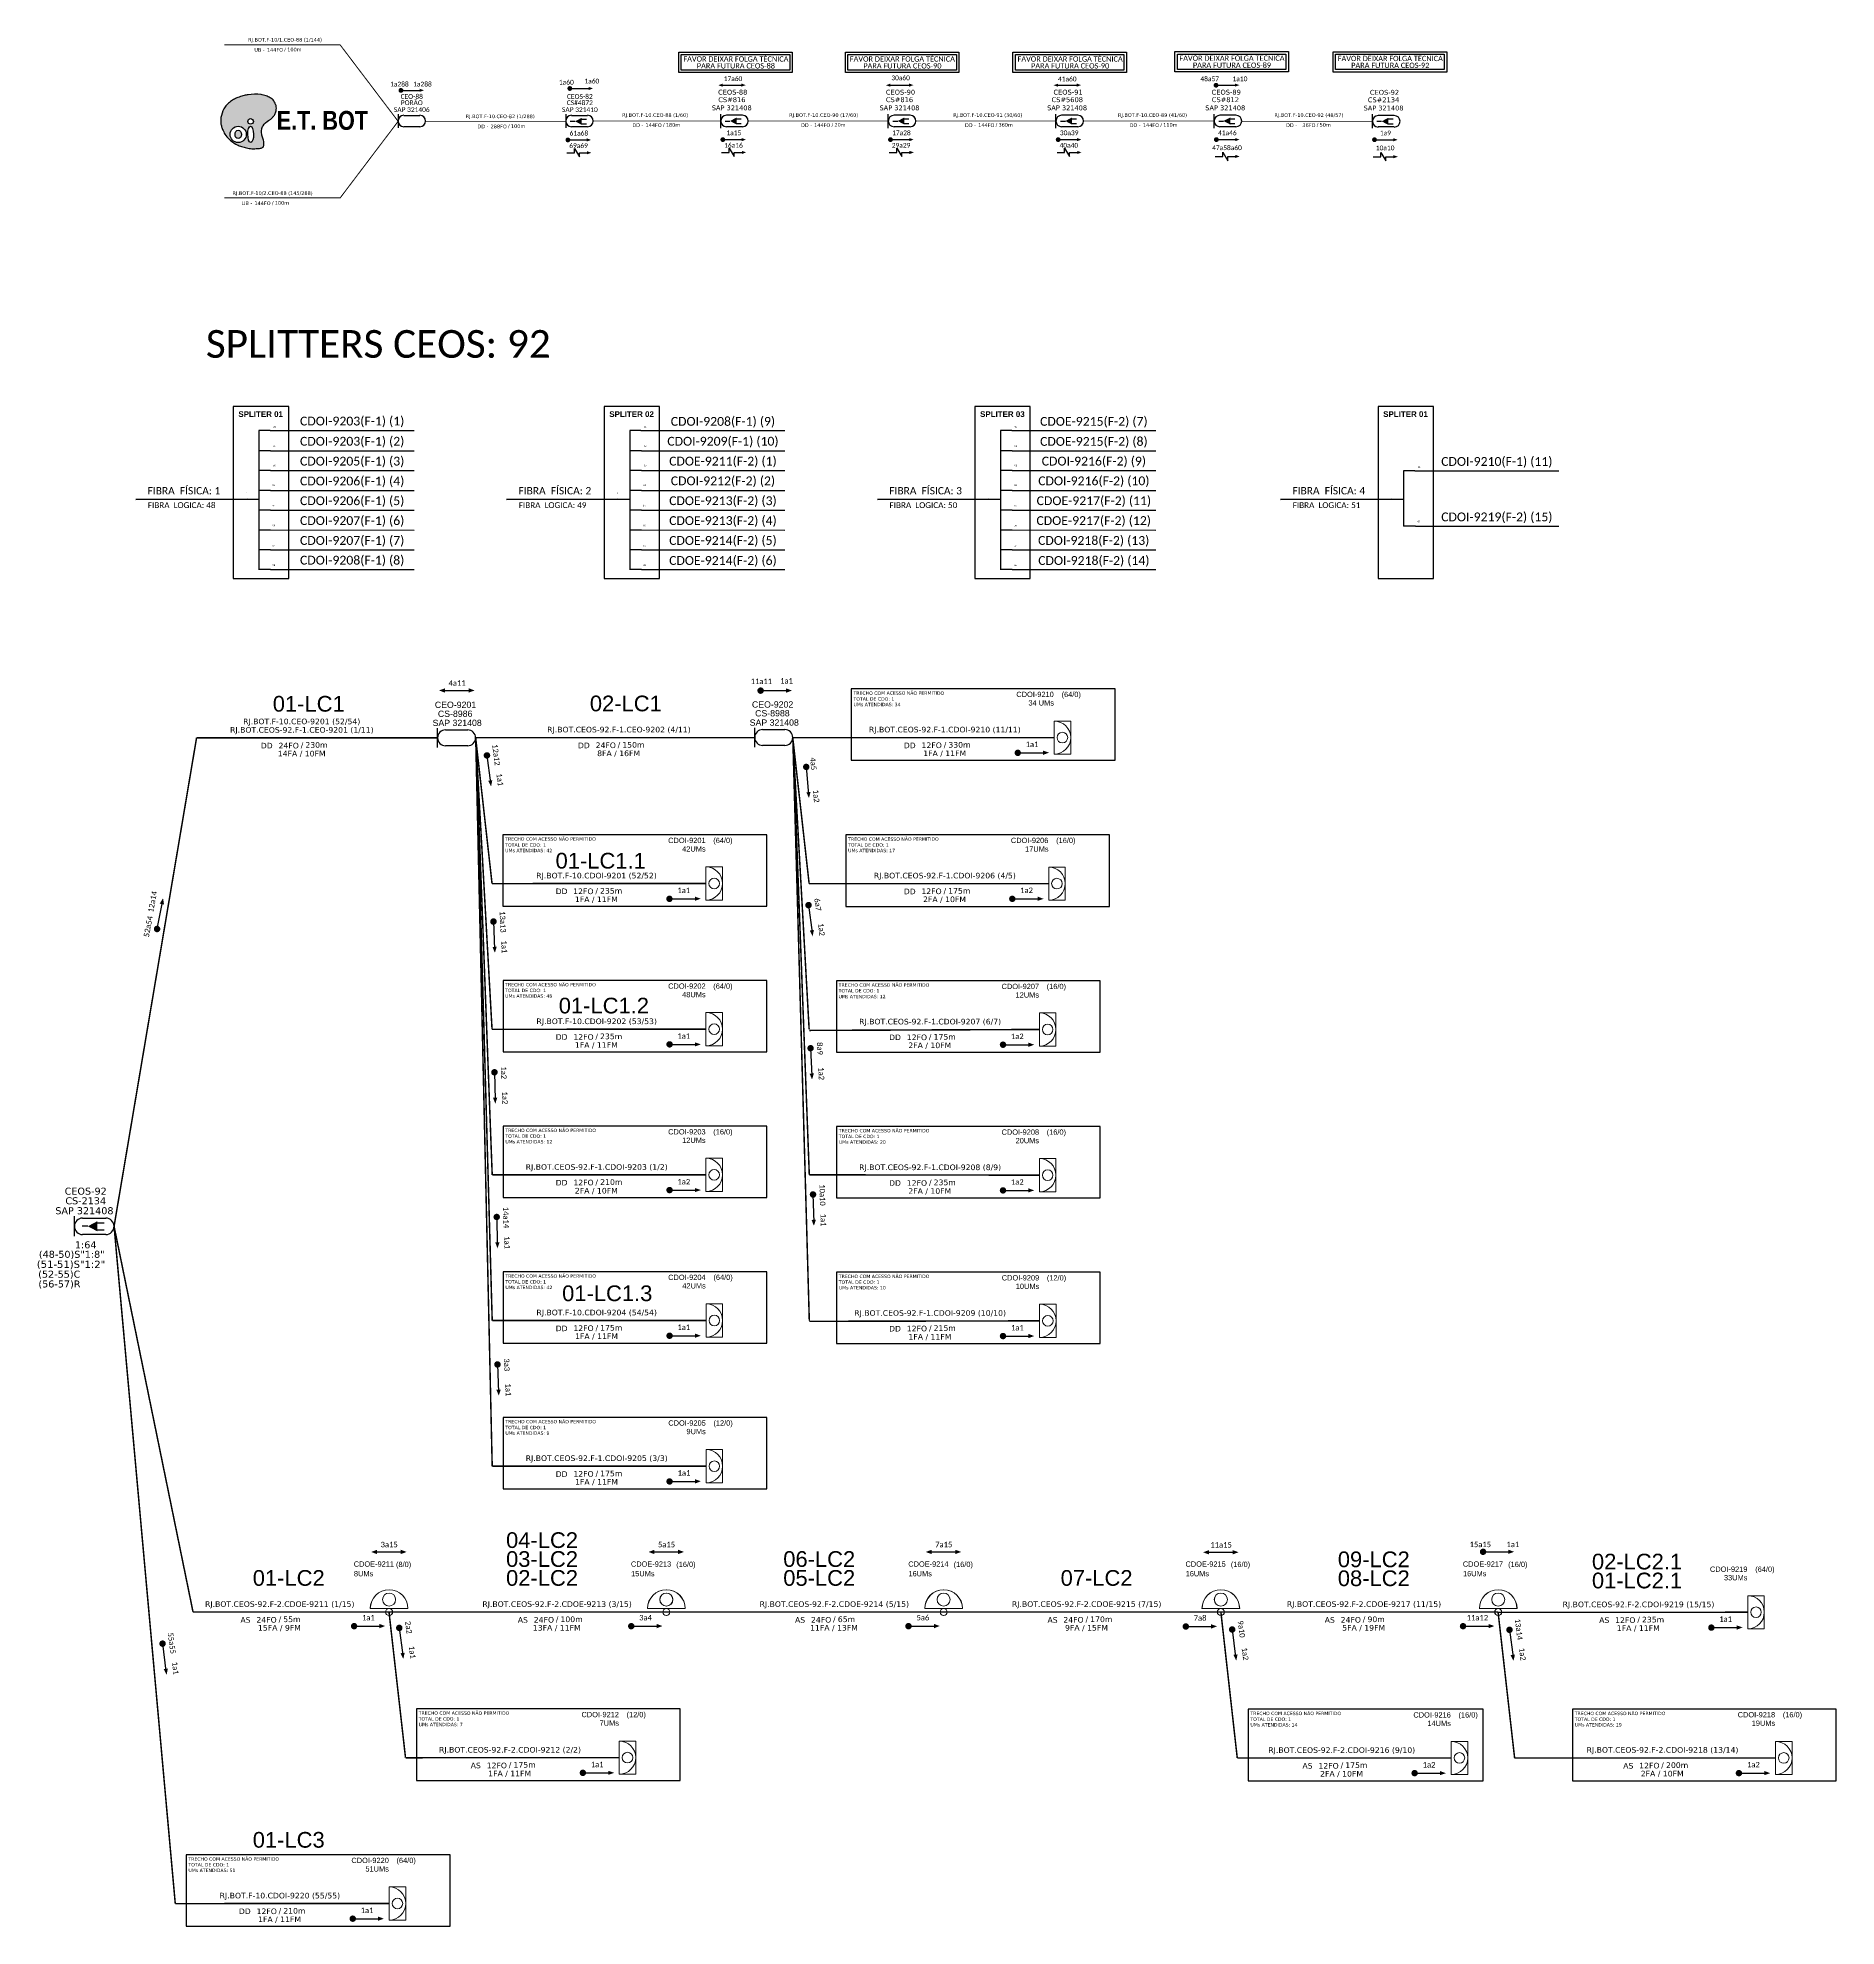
# Model space of a CAD drawing. Header units: millimetres. Extents: x 12680 to 13802, y -3545 to -2367.
import ezdxf
from ezdxf.enums import TextEntityAlignment as Align

# ---------------------------------------------------------------- set-up
doc = ezdxf.new("R2010")
doc.units = ezdxf.units.MM
doc.header["$MEASUREMENT"] = 0
doc.linetypes.add('ARILSUPP', pattern=[2.98, 1.42, -0.71, 0.14, -0.71])
for name, color, linetype, lineweight in [("20.0-LEGENDA DOS CDO'S", 1, 'Continuous', 0), ('20.1-CDO_INTERIOR', 1, 'Continuous', 0), ('20.2-CDO_POSTE', 1, 'Continuous', 5), ('40.1-ETIQUETAS', 1, 'Continuous', 20)]:
    doc.layers.add(name, color=color, linetype=linetype, lineweight=lineweight)
for name, color, linetype in [('20.4-CEOS', 1, 'Continuous'), ('20.5-CABO AÉREO', 1, 'Continuous'), ('20.5-CEO', 1, 'Continuous'), ('CAP a instalar', 1, 'Continuous'), ('E.T.', 7, 'Continuous'), ('LC1', 3, 'Continuous'), ('SETA', 7, 'Continuous'), ('UNIFILAR', 7, 'Continuous')]:
    doc.layers.add(name, color=color, linetype=linetype)
doc.styles.add('ARIAL', font='arial.ttf')
doc.styles.add('siredit', font='verdana.ttf')
doc.styles.add('SWISS BIT', font='swisscb.ttf')
doc.linetypes.add('FENCELINE1', pattern='A,0.25,-0.1,[133,ltypeshp.shx,S=0.1,R=0,X=-0.1,Y=0],-0.1,1', length=1.45)

# ---------------------------------------------------------------- blocks, each defined once
blk = doc.blocks.new('CEOS_RP_CT_DRT')
at = {"layer": '20.4-CEOS', "color": 0}
for p, q in [((-4.54, 1.19), (-1.19, 1.19)), ((-1.19, -1.19), (-4.54, -1.19))]:
    blk.add_line(p, q, dxfattribs=at)
for points in [[(-5.73, -1.43), (-5.73, 1.44)], [(-3.79, 0), (-4.59, 0)], [(-2.47, 0.48), (-1.45, 0.48)], [(-2.47, -0.52), (-1.45, -0.52)]]:
    blk.add_lwpolyline(points, dxfattribs=at)
blk.add_lwpolyline([(-3.79, 0, 0, 1.47, 0), (-2.41, 0, 1.47, 1.47, 0)], format="xyseb", dxfattribs=at)
for centre, start, end in [((-4.54, 0), 90, 270), ((-1.19, 0), 270, 90)]:
    blk.add_arc(centre, 1.19, start, end, dxfattribs=at)
at = {"layer": '20.4-CEOS', "color": 7, "style": 'siredit'}
for tag, p in [('Nº_DA_CEOS', (-2.86, 5.6)), ('LOCAL', (-2.86, 4.24)), ('SAP', (-2.86, 2.78)), ('RACIO_SPLITAGEM', (-2.86, -1.88)), ('FIBRAS_SPLITTER', (-2.86, -3.58)), ('FIBRAS_TOP_C', (-2.86, -5.08)), ('RESERVA_FINAIS', (-2.86, -6.39))]:
    blk.add_attdef(tag, text='', height=1.01, dxfattribs=at).set_placement(p, align=Align.TOP_CENTER)
blk = doc.blocks.new('ETIQUETA_RS5F')
at = {"layer": '40.1-ETIQUETAS', "color": 0, "style": 'siredit'}
blk.add_text('/', height=1.5, dxfattribs=at).set_placement((1.55, -1.95), align=Align.MIDDLE_RIGHT)
for tag, p in [('ETIQUETA_R_SECUNDARIA', (1.18, 2.1)), ('ETIQUETA_R_PRIMARIA', (1.18, 4.1)), ('F_ATIVAS/F_MORTAS', (1.11, -4.24))]:
    blk.add_attdef(tag, text='', height=1.5, dxfattribs=at).set_placement(p, align=Align.MIDDLE_CENTER)
for tag, p in [('TIPO_CABO', (-6.62, -2.12)), ('CAP_CABO', (0.37, -2.09))]:
    blk.add_attdef(tag, text='', height=1.5, dxfattribs=at).set_placement(p, align=Align.MIDDLE_RIGHT)
blk.add_attdef('METROS', text='', height=1.5, dxfattribs=at).set_placement((2.11, -1.95), align=Align.MIDDLE_LEFT)
for tag, p in [('FUSÃO_1', (0.82, -8.39)), ('FUSÃO_2', (0.82, -10.6)), ('FUSÃO_3', (0.82, -12.93)), ('FUSÃO_4', (0.82, -15.14)), ('FUSÃO_5', (0.82, -17.16))]:
    blk.add_attdef(tag, text='', height=1.5, dxfattribs=at).set_placement(p, align=Align.CENTER)
blk = doc.blocks.new('CDOI_INT')
at = {"layer": '20.1-CDO_INTERIOR', "color": 0, "lineweight": 18}
blk.add_lwpolyline([(4.25, -4.25), (4.25, 4.25), (0, 4.25), (0, -4.25)], close=True, dxfattribs=at)
blk.add_circle((2.12, 0), 1.36, dxfattribs=at)
blk.add_arc((0, 0), 4.25, 270, 90, dxfattribs=at)
at = {"layer": "20.0-LEGENDA DOS CDO'S", "color": 0, "style": 'ARIAL'}
for tag, p in [('CDO_N', (-0.08, 10.38)), ('SPLITER_1', (21.18, 10.38)), ('SPLITER_2', (21.19, 8.68)), ('SAP', (-0.08, 6.23)), ('SURVEY', (-0.08, 8.2)), ('1:XX', (5.94, -2.22)), ('UMS', (5.94, -4.24))]:
    blk.add_attdef(tag, p, '', height=1.36, dxfattribs=at)
blk.add_attdef('FIBRAS_UTILIZADAS', text='', height=1.36, dxfattribs=at).set_placement((15.34, 10.38), align=Align.CENTER)
blk = doc.blocks.new('*U42')
at = {"color": 0}
blk.add_line((2.14, -0.58), (-2.1, -0.68), dxfattribs=at)
for centre, radius in [((0, 0.38), 0.733), ((0.03, -1.03), 0.393)]:
    blk.add_circle(centre, radius, dxfattribs=at)
blk.add_arc((0.02, -0.63), 2.12, 1.3782, 181.3782, dxfattribs=at)
blk = doc.blocks.new('CDOE-TEXTO PADRÃO')
at = {"layer": "20.0-LEGENDA DOS CDO'S", "color": 0, "style": 'ARIAL'}
for tag, p in [('CDO_N', (0.49, 7.39)), ('CORDOALHA', (0.5, 4.33)), ('SAP', (0.51, 1.67)), ('SPLITER_1', (0.59, -0.91)), ('SPLITER_2', (0.6, -3.55)), ('(XX-XX_F)S', (0.54, -8.29)), ('(XX-XX_L)S', (0.55, -10.83)), ('UMS', (0.55, -13.15))]:
    blk.add_attdef(tag, p, '', height=1.7, rotation=0.118, dxfattribs=at)
blk.add_attdef('FIBRAS_UTILIZADAS', text='', height=1.7, rotation=0.118, dxfattribs=at).set_placement((19.77, 7.43), align=Align.CENTER)
blk = doc.blocks.new('SAN')
at = {"layer": 'SETA'}
blk.add_lwpolyline([(-2.58, 0), (6.02, 0)], dxfattribs=at)
for points in [[(-2.1, -0.66), (-3.93, 0), (-2.1, 0.67)], [(5.33, 0.68), (7.16, 0.01), (5.33, -0.65)]]:
    blk.add_solid(points, dxfattribs=at)
blk = doc.blocks.new('*U43')
at = {"layer": '20.4-CEOS', "color": 7, "style": 'siredit'}
blk.add_attdef('FIBRAS_SPLITTER', (0, 0), '', height=1.01, dxfattribs=at)
for tag, p, flags in [('ID_ATIVIDADE', (0, -1.48), 3), ('FATOR', (0, -2.79), 1), ('QTDE', (0, -4.11), 1), ('FID', (0, -5.42), 1)]:
    blk.add_attdef(tag, p, '', height=1.01, dxfattribs=dict(at, flags=flags))
blk = doc.blocks.new('OI')
h = blk.add_hatch(color=40)
edge = h.paths.add_edge_path()
edge.add_spline(control_points=[(4.35, -0.67), (3.92, -0.99), (3.26, -1.5), (2.81, -2.59), (2.9, -3.5), (3.06, -4.27), (3.31, -4.85), (3.37, -5.39), (3.4, -5.88), (3.2, -6.4), (2.54, -6.61), (1.65, -6.63), (0.55, -6.67), (-0.56, -6.42), (-1.61, -6.14), (-2.77, -5.61), (-3.92, -4.77), (-4.89, -3.7), (-5.34, -2.65), (-5.6, -1.94), (-5.85, -0.96), (-5.71, 0.47), (-5.1, 2.02), (-4.14, 3.02), (-3.3, 3.61), (-2.37, 4.16), (-1.36, 4.44), (-0.56, 4.7), (0.79, 4.85), (2.24, 4.97), (3.79, 4.57), (4.67, 4.21), (5.44, 3.65), (5.76, 2.99), (6.03, 2.21), (6.01, 1.46), (5.72, 0.64), (5.31, 0.08), (4.88, -0.38), (4.51, -0.55), (4.35, -0.67)], knot_values=[0, 0, 0, 0, 1.60434, 2.417191, 3.427595, 4.282808, 4.776746, 5.304182, 5.888771, 6.258406, 6.858137, 7.79129, 8.986195, 10.124242, 11.187857, 12.242908, 13.953784, 15.414161, 16.515391, 17.349188, 17.675853, 19.552021, 21.515531, 22.568638, 23.63245, 24.621084, 25.782718, 26.745347, 27.142653, 29.870543, 31.004649, 31.921532, 32.709589, 33.801391, 34.042471, 35.192333, 35.971461, 36.628871, 37.254359, 37.836911, 37.836911, 37.836911, 37.836911], degree=3, periodic=0)
h.paths.add_polyline_path([(1.13, -0.87, -1), (-0.04, -0.87, -1)], flags=16)
edge = h.paths.add_edge_path(flags=16)
edge.add_ellipse((0.56, -3.59), major_axis=(-0.02, 1.71), ratio=0.361305, start_angle=0, end_angle=360)
h.paths.add_polyline_path([(-0.36, -3.62, -1), (-3.8, -3.62, -1)], flags=16)
edge = h.paths.add_edge_path(flags=0)
edge.add_ellipse((-2.08, -3.62), major_axis=(0, 0.885), ratio=0.758294, start_angle=0, end_angle=360)
at = {"color": 40}
for centre, radius in [((-2.08, -3.62), 1.72), ((0.54, -0.87), 0.587)]:
    blk.add_circle(centre, radius, dxfattribs=at)
blk.add_ellipse((-2.08, -3.62), major_axis=(0, 0.885), ratio=0.758294, start_param=-3.141592653589791, end_param=3.141592653589791, dxfattribs=at)
blk.add_ellipse((0.56, -3.59), major_axis=(-0.02, 1.71), ratio=0.361305, dxfattribs=at)
at = {"color": 40, "start_tangent": (-0.800898, -0.598801), "end_tangent": (-0.800898, -0.598801)}
blk.add_spline([(4.35, -0.67), (3.2, -1.78), (2.9, -2.54), (2.92, -3.55), (3.12, -4.38), (3.28, -4.85), (3.37, -5.37), (3.35, -5.95), (3.2, -6.29), (2.66, -6.55), (1.73, -6.63), (0.54, -6.62), (-0.58, -6.41), (-1.6, -6.11), (-2.56, -5.67), (-3.95, -4.67), (-4.89, -3.56), (-5.37, -2.56), (-5.64, -1.78), (-5.72, -1.46), (-5.63, 0.42), (-4.84, 2.22), (-4.13, 2.99), (-3.27, 3.62), (-2.4, 4.09), (-1.3, 4.47), (-0.37, 4.72), (0.02, 4.77), (2.75, 4.8), (3.85, 4.53), (4.69, 4.16), (5.31, 3.68), (5.85, 2.73), (5.93, 2.5), (5.94, 1.35), (5.67, 0.62), (5.29, 0.08), (4.84, -0.36), (4.35, -0.67)], degree=3, dxfattribs=at)
blk = doc.blocks.new('CEO')
at = {"layer": '20.4-CEOS'}
for p, q in [((-6.19, -0.53), (-6.19, 5.68)), ((-3.61, 5.15), (3.61, 5.15)), ((3.61, 0), (-3.61, 0))]:
    blk.add_line(p, q, dxfattribs=at)
for centre, start, end in [((-3.61, 2.58), 90, 270), ((3.61, 2.58), 270, 90)]:
    blk.add_arc(centre, 2.58, start, end, dxfattribs=at)

msp = doc.modelspace()

# ---------------------------------------------------------------- linework, layer by layer
at = {"color": 7, "linetype": 'Continuous'}
for p, q in [((12818, -2612.2, 2), (12818, -2699.1, 2)), ((12825, -2612.2, 2), (12818, -2612.2, 2)), ((13049.4, -2612.2, 2), (13049.4, -2699.1, 2)), ((13056.4, -2612.2, 2), (13049.4, -2612.2, 2)), ((13280.8, -2612.2, 2), (13280.8, -2699.1, 2)), ((13287.9, -2612.2, 2), (13280.8, -2612.2, 2)), ((12825.3, -2624.8, 2), (12818.3, -2624.8, 2)), ((13056.8, -2624.8, 2), (13049.7, -2624.8, 2)), ((13288.2, -2624.8, 2), (13281.2, -2624.8, 2)), ((12825.3, -2637.2, 2), (12818.3, -2637.2, 2)), ((13056.8, -2637.2, 2), (13049.7, -2637.2, 2)), ((13288.2, -2637.2, 2), (13281.2, -2637.2, 2)), ((13532.4, -2637.3, 2), (13532.4, -2671.9, 2)), ((13539.4, -2637.3, 2), (13532.4, -2637.3, 2)), ((12825.3, -2649.6, 2), (12818.3, -2649.6, 2)), ((13056.8, -2649.6, 2), (13049.7, -2649.6, 2)), ((13288.2, -2649.6, 2), (13281.2, -2649.6, 2)), ((12810.7, -2655.1, 2), (12817.9, -2655.1, 2)), ((12825.3, -2661.9, 2), (12818.3, -2661.9, 2)), ((13042.1, -2655.1, 2), (13049.4, -2655.1, 2)), ((13056.8, -2661.9, 2), (13049.7, -2661.9, 2)), ((13273.5, -2655.1, 2), (13280.8, -2655.1, 2)), ((13288.2, -2661.9, 2), (13281.2, -2661.9, 2)), ((13525.1, -2655.1, 2), (13532.4, -2655.1, 2)), ((12825.3, -2674.3, 2), (12818.3, -2674.3, 2)), ((13056.8, -2674.3, 2), (13049.7, -2674.3, 2)), ((13288.2, -2674.3, 2), (13281.2, -2674.3, 2)), ((13539.8, -2671.9, 2), (13532.4, -2671.9, 2)), ((12825.3, -2686.6, 2), (12818.3, -2686.6, 2)), ((13056.8, -2686.6, 2), (13049.7, -2686.6, 2)), ((13288.2, -2686.6, 2), (13281.2, -2686.6, 2)), ((12825.3, -2699, 2), (12818.3, -2699, 2)), ((13056.8, -2699, 2), (13049.7, -2699, 2)), ((13288.2, -2699, 2), (13281.2, -2699, 2))]:
    msp.add_line(p, q, dxfattribs=at)
at = {"color": 10, "linetype": 'Continuous'}
for p, q in [((12825, -2612.2, 2), (12914.9, -2612.2, 2)), ((13056.4, -2612.2, 2), (13146.3, -2612.2, 2)), ((13287.9, -2612.2, 2), (13377.7, -2612.2, 2)), ((12825.3, -2624.8, 2), (12914.9, -2624.8, 2)), ((13056.8, -2624.8, 2), (13146.3, -2624.8, 2)), ((13288.2, -2624.8, 2), (13377.7, -2624.8, 2)), ((12825.3, -2637.1, 2), (12914.9, -2637.2, 2)), ((13056.8, -2637.1, 2), (13146.3, -2637.2, 2)), ((13288.2, -2637.1, 2), (13377.7, -2637.2, 2)), ((13539.4, -2637.3, 2), (13629.3, -2637.3, 2)), ((12825.3, -2649.6, 2), (12914.9, -2649.6, 2)), ((13056.8, -2649.6, 2), (13146.3, -2649.6, 2)), ((13288.2, -2649.6, 2), (13377.7, -2649.6, 2)), ((12825.3, -2661.9, 2), (12914.9, -2661.9, 2)), ((13056.8, -2661.9, 2), (13146.3, -2661.9, 2)), ((13288.2, -2661.9, 2), (13377.7, -2661.9, 2)), ((12825.3, -2674.2, 2), (12914.9, -2674.3, 2)), ((13056.8, -2674.2, 2), (13146.3, -2674.3, 2)), ((13288.2, -2674.2, 2), (13377.7, -2674.3, 2)), ((13539.8, -2671.9, 2), (13629.3, -2671.9, 2)), ((12825.3, -2686.6, 2), (12914.9, -2686.7, 2)), ((13056.8, -2686.6, 2), (13146.3, -2686.7, 2)), ((13288.2, -2686.6, 2), (13377.7, -2686.7, 2)), ((12825.3, -2699, 2), (12914.9, -2699, 2)), ((13056.8, -2699, 2), (13146.3, -2699, 2)), ((13288.2, -2699, 2), (13377.7, -2699, 2))]:
    msp.add_line(p, q, dxfattribs=at)
at = {"color": 1, "linetype": 'Continuous', "lineweight": 60}
for p, q in [((12810.7, -2655.1, 2), (12741.1, -2655.3, 2)), ((13042.1, -2655.1, 2), (12972.5, -2655.3, 2)), ((13273.5, -2655.1, 2), (13204, -2655.3, 2)), ((13525.1, -2655.1, 2), (13455.6, -2655.3, 2))]:
    msp.add_line(p, q, dxfattribs=at)
at = {"color": 0, "ltscale": 9e-07}
for points in [[(13080.1, -2376.2), (13150.9, -2376.2), (13150.9, -2388.9), (13080.1, -2388.9)], [(13081.6, -2377.7), (13149.3, -2377.7), (13149.3, -2387.4), (13081.6, -2387.4)], [(13184, -2376.2), (13254.8, -2376.2), (13254.8, -2388.9), (13184, -2388.9)], [(13185.6, -2377.7), (13253.3, -2377.7), (13253.3, -2387.4), (13185.6, -2387.4)], [(13288.6, -2376.2), (13359.5, -2376.2), (13359.5, -2388.9), (13288.6, -2388.9)], [(13290.2, -2377.7), (13357.9, -2377.7), (13357.9, -2387.4), (13290.2, -2387.4)], [(13389.7, -2375.7), (13460.6, -2375.7), (13460.6, -2388.5), (13389.7, -2388.5)], [(13391.3, -2377.3), (13459, -2377.3), (13459, -2386.9), (13391.3, -2386.9)]]:
    msp.add_lwpolyline(points, close=True, dxfattribs=at)
at = {"color": 3, "ltscale": 9e-07}
for points in [[(13488.4, -2375.9), (13559.3, -2375.9), (13559.3, -2388.6), (13488.4, -2388.6)], [(13490, -2377.4), (13557.7, -2377.4), (13557.7, -2387), (13490, -2387)]]:
    msp.add_lwpolyline(points, close=True, dxfattribs=at)
at = {"color": 0, "const_width": 1.49}
for points in [[(12905.9, -2400, 1), (12907.4, -2400, 1)], [(13011.3, -2398.8, 1), (13012.8, -2398.8, 1)], [(13414.6, -2396.8, 1), (13416.1, -2396.8, 1)], [(13010.1, -2430.9, 1), (13011.6, -2430.9, 1)], [(13106.8, -2430.7, 1), (13108.3, -2430.7, 1)], [(13211.4, -2430.7, 1), (13212.9, -2430.7, 1)], [(13316.1, -2430.7, 1), (13317.6, -2430.7, 1)], [(13414.8, -2430.7, 1), (13416.3, -2430.7, 1)], [(13513.5, -2430.8, 1), (13515, -2430.8, 1)]]:
    msp.add_lwpolyline(points, format="xyb", close=True, dxfattribs=at)
at = {"color": 0}
for points in [[(13014.9, -2438.9), (13014.9, -2436.2), (13018, -2441.5), (13018, -2438.9)], [(13111.5, -2438.7), (13111.5, -2436), (13114.7, -2441.3), (13114.7, -2438.7)], [(13216.2, -2438.7), (13216.2, -2436), (13219.3, -2441.3), (13219.3, -2438.7)], [(13320.8, -2438.7), (13320.8, -2436), (13323.9, -2441.3), (13323.9, -2438.7)], [(13419.5, -2441.2), (13419.5, -2438.6), (13422.7, -2443.9), (13422.7, -2441.2)], [(13518.3, -2441.4), (13518.3, -2438.7), (13521.4, -2444), (13521.4, -2441.4)]]:
    msp.add_lwpolyline(points, dxfattribs=at)
at = {"color": 7, "elevation": 2}
for points in [[(12802, -2704.6), (12836.6, -2704.6), (12836.6, -2597.3), (12802, -2597.3)], [(13033.4, -2704.6), (13068, -2704.6), (13068, -2597.3), (13033.4, -2597.3)], [(13264.9, -2704.6), (13299.4, -2704.6), (13299.4, -2597.3), (13264.9, -2597.3)], [(13516.5, -2704.6), (13551.1, -2704.6), (13551.1, -2597.3), (13516.5, -2597.3)]]:
    msp.add_lwpolyline(points, close=True, dxfattribs=at)
at = {"const_width": 2}
for points in [[(13131.1, -2775.5, 1), (13131.2, -2773.5, 1)], [(13130.1, -2774.5, 1), (13132.1, -2774.5, 1)], [(12959.3, -2815, 1), (12961.3, -2814.8, 1)], [(12960.2, -2813.9, 1), (12960.5, -2815.9, 1)], [(13290.6, -2813.3, 1), (13292.6, -2813.3, 1)], [(13159.5, -2821.1, 1), (13159.7, -2823.1, 1)], [(13073.2, -2904.4, 1), (13075.2, -2904.4, 1)], [(13160, -2908.4, 1), (13162, -2908.3, 1)], [(13160.9, -2907.3, 1), (13161.2, -2909.3, 1)], [(13287.2, -2904.4, 1), (13289.2, -2904.4, 1)], [(12754.3, -2924.2, 1), (12754.6, -2922.2, 1)], [(12755.4, -2923.5, 1), (12753.5, -2923, 1)], [(12963.4, -2918.5, 1), (12965.4, -2918.6, 1)], [(12964.3, -2917.6, 1), (12964.4, -2919.6, 1)], [(13073.3, -2995.2, 1), (13075.3, -2995.2, 1)], [(13161.3, -2997.6, 1), (13163.3, -2997.6, 1)], [(13162.3, -2996.6, 1), (13162.3, -2998.6, 1)], [(13281.4, -2995.4, 1), (13283.4, -2995.4, 1)], [(12964, -3012.6, 1), (12966, -3012.7, 1)], [(12965, -3011.6, 1), (12965.1, -3013.6, 1)], [(13073.3, -3086.1, 1), (13075.3, -3086.1, 1)], [(13162.8, -3088.8, 1), (13164.8, -3088.9, 1)], [(13163.8, -3087.9, 1), (13163.9, -3089.9, 1)], [(13281.4, -3086.3, 1), (13283.4, -3086.3, 1)], [(12965.4, -3102.9, 1), (12967.4, -3102.9, 1)], [(12966.4, -3101.9, 1), (12966.4, -3103.9, 1)], [(13073.3, -3177, 1), (13075.3, -3177, 1)], [(13281.4, -3177.2, 1), (13283.4, -3177.2, 1)], [(12965.9, -3194.9, 1), (12967.9, -3194.9, 1)], [(12966.8, -3193.9, 1), (12966.9, -3195.9, 1)], [(13073.3, -3267.9, 1), (13075.3, -3267.9, 1)], [(13581, -3311.8, 1), (13583, -3311.8, 1)], [(12876.4, -3358.2, 1), (12878.4, -3358.2, 1)], [(12904.6, -3359.3, 1), (12906.6, -3359.2, 1)], [(12905.5, -3358.3, 1), (12905.7, -3360.3, 1)], [(13049.4, -3358.2, 1), (13051.4, -3358.2, 1)], [(13222.4, -3358.2, 1), (13224.4, -3358.2, 1)], [(13395.5, -3358.4, 1), (13397.5, -3358.4, 1)], [(13568.5, -3358.2, 1), (13570.5, -3358.2, 1)], [(13723.5, -3359.1, 1), (13725.5, -3359.1, 1)], [(12757.7, -3368.1, 1), (12758, -3370.1, 1)], [(13424.4, -3360.4, 1), (13426.4, -3360.2, 1)], [(13425.3, -3359.3, 1), (13425.6, -3361.3, 1)], [(13597.5, -3360.6, 1), (13599.5, -3360.4, 1)], [(13598.4, -3359.5, 1), (13598.6, -3361.5, 1)], [(13019.2, -3449.7, 1), (13021.2, -3449.7, 1)], [(13538.3, -3449.9, 1), (13540.3, -3449.9, 1)], [(13740.7, -3449.9, 1), (13742.7, -3449.9, 1)], [(12875.6, -3540.7, 1), (12877.6, -3540.7, 1)]]:
    msp.add_lwpolyline(points, format="xyb", close=True, dxfattribs=at)
at = {"color": 3}
for points in [[(13187.7, -2773.4), (13187.7, -2817.9), (13352.3, -2817.9), (13352.3, -2773.4), (13187.7, -2773.4)], [(12970.3, -2864.5), (12970.3, -2909), (13134.9, -2909), (13134.9, -2864.5), (12970.3, -2864.5)], [(13184.3, -2864.5), (13184.3, -2909.1), (13348.9, -2909.1), (13348.9, -2864.5), (13184.3, -2864.5)], [(12970.4, -2955.3), (12970.4, -2999.9), (13135, -2999.9), (13135, -2955.3), (12970.4, -2955.3)], [(13178.5, -2955.6), (13178.5, -3000.1), (13343.1, -3000.1), (13343.1, -2955.6), (13178.5, -2955.6)], [(12970.4, -3046.2), (12970.4, -3090.8), (13135, -3090.8), (13135, -3046.2), (12970.4, -3046.2)], [(13178.5, -3046.4), (13178.5, -3091), (13343.1, -3091), (13343.1, -3046.4), (13178.5, -3046.4)], [(12970.4, -3137.1), (12970.4, -3181.7), (13135, -3181.7), (13135, -3137.1), (12970.4, -3137.1)], [(13178.5, -3137.3), (13178.5, -3181.9), (13343.1, -3181.9), (13343.1, -3137.3), (13178.5, -3137.3)], [(12970.4, -3228), (12970.4, -3272.5), (13135, -3272.5), (13135, -3228), (12970.4, -3228)], [(12916.3, -3409.8), (12916.3, -3454.4), (13080.9, -3454.4), (13080.9, -3409.8), (12916.3, -3409.8)], [(13435.4, -3410), (13435.4, -3454.6), (13582.1, -3454.6), (13582.1, -3410), (13435.4, -3410)], [(13637.8, -3410), (13637.8, -3454.6), (13802.4, -3454.6), (13802.4, -3410), (13637.8, -3410)], [(12772.6, -3500.8), (12772.6, -3545.4), (12937.3, -3545.4), (12937.3, -3500.8), (12772.6, -3500.8)]]:
    msp.add_lwpolyline(points, dxfattribs=at)
at = {"layer": '20.4-CEOS', "color": 0}
for p, q in [((13119.8, -2415.5), (13109.8, -2415.5)), ((13119.8, -2422.7), (13109.8, -2422.7)), ((13224.5, -2415.5), (13214.4, -2415.5)), ((13329.1, -2415.5), (13319, -2415.5))]:
    msp.add_line(p, q, dxfattribs=at)
at = {"layer": '20.4-CEOS', "color": 252}
for p, q in [((13224.5, -2422.7), (13214.4, -2422.7)), ((13329.1, -2422.7), (13319, -2422.7))]:
    msp.add_line(p, q, dxfattribs=at)
at = {"layer": '20.4-CEOS', "color": 5}
for p, q in [((13427.8, -2415.5), (13417.8, -2415.5)), ((13427.8, -2422.7), (13417.8, -2422.7))]:
    msp.add_line(p, q, dxfattribs=at)
at = {"layer": '20.4-CEOS', "color": 8}
for p, q in [((13526.6, -2415.7), (13516.5, -2415.7)), ((13526.6, -2422.8), (13516.5, -2422.8))]:
    msp.add_line(p, q, dxfattribs=at)
at = {"layer": '20.4-CEOS', "color": 0}
for points in [[(13106.2, -2423.5), (13106.2, -2414.8)], [(13210.8, -2423.5), (13210.8, -2414.8)], [(13315.4, -2423.5), (13315.4, -2414.8)], [(13012.3, -2419.3), (13015.4, -2419.3)], [(13012.3, -2419.3), (13015.4, -2419.3)], [(13019.3, -2417.9), (13022.4, -2417.9)], [(13019.3, -2417.9), (13022.4, -2417.9)], [(13019.3, -2420.9), (13022.4, -2420.9)], [(13019.3, -2420.9), (13022.4, -2420.9)], [(13109, -2419.1), (13112, -2419.1)], [(13109, -2419.1), (13112, -2419.1)], [(13116, -2417.7), (13119, -2417.7)], [(13116, -2417.7), (13119, -2417.7)], [(13116, -2420.7), (13119, -2420.7)], [(13116, -2420.7), (13119, -2420.7)], [(13213.6, -2419.1), (13216.7, -2419.1)], [(13213.6, -2419.1), (13216.7, -2419.1)], [(13220.6, -2417.7), (13223.7, -2417.7)], [(13220.6, -2417.7), (13223.7, -2417.7)], [(13220.6, -2420.7), (13223.7, -2420.7)], [(13220.6, -2420.7), (13223.7, -2420.7)], [(13318.2, -2419.1), (13321.3, -2419.1)], [(13318.2, -2419.1), (13321.3, -2419.1)], [(13325.3, -2417.7), (13328.3, -2417.7)], [(13325.3, -2417.7), (13328.3, -2417.7)], [(13325.3, -2420.7), (13328.3, -2420.7)], [(13325.3, -2420.7), (13328.3, -2420.7)]]:
    msp.add_lwpolyline(points, dxfattribs=at)
at = {"layer": '20.4-CEOS', "color": 5}
for points in [[(13414.2, -2423.5), (13414.2, -2414.8)], [(13417, -2419.1), (13420, -2419.1)], [(13417, -2419.1), (13420, -2419.1)], [(13424, -2417.7), (13427.1, -2417.7)], [(13424, -2417.7), (13427.1, -2417.7)], [(13424, -2420.7), (13427.1, -2420.7)], [(13424, -2420.7), (13427.1, -2420.7)]]:
    msp.add_lwpolyline(points, dxfattribs=at)
at = {"layer": '20.4-CEOS', "color": 8}
for points in [[(13512.9, -2423.6), (13512.9, -2414.9)], [(13515.7, -2419.3), (13518.7, -2419.3)], [(13515.7, -2419.3), (13518.7, -2419.3)], [(13522.7, -2417.8), (13525.8, -2417.8)], [(13522.7, -2417.8), (13525.8, -2417.8)], [(13522.7, -2420.8), (13525.8, -2420.8)], [(13522.7, -2420.8), (13525.8, -2420.8)]]:
    msp.add_lwpolyline(points, dxfattribs=at)
at = {"layer": '20.4-CEOS', "color": 0}
for points in [[(13015.4, -2419.3, 0, 4.43, 0), (13019.5, -2419.3, 4.43, 4.43, 0)], [(13015.4, -2419.3, 0, 4.43, 0), (13019.5, -2419.3, 4.43, 4.43, 0)], [(13112, -2419.1, 0, 4.43, 0), (13116.2, -2419.1, 4.43, 4.43, 0)], [(13112, -2419.1, 0, 4.43, 0), (13116.2, -2419.1, 4.43, 4.43, 0)], [(13216.7, -2419.1, 0, 4.43, 0), (13220.8, -2419.1, 4.43, 4.43, 0)], [(13216.7, -2419.1, 0, 4.43, 0), (13220.8, -2419.1, 4.43, 4.43, 0)], [(13321.3, -2419.1, 0, 4.43, 0), (13325.4, -2419.1, 4.43, 4.43, 0)], [(13321.3, -2419.1, 0, 4.43, 0), (13325.4, -2419.1, 4.43, 4.43, 0)]]:
    msp.add_lwpolyline(points, format="xyseb", dxfattribs=at)
at = {"layer": '20.4-CEOS', "color": 5}
msp.add_lwpolyline([(13420, -2419.1, 0, 4.43, 0), (13424.2, -2419.1, 4.43, 4.43, 0)], format="xyseb", dxfattribs=at)
msp.add_lwpolyline([(13420, -2419.1, 0, 4.43, 0), (13424.2, -2419.1, 4.43, 4.43, 0)], format="xyseb", dxfattribs=at)
at = {"layer": '20.4-CEOS', "color": 8}
msp.add_lwpolyline([(13518.7, -2419.3, 0, 4.43, 0), (13522.9, -2419.3, 4.43, 4.43, 0)], format="xyseb", dxfattribs=at)
msp.add_lwpolyline([(13518.7, -2419.3, 0, 4.43, 0), (13522.9, -2419.3, 4.43, 4.43, 0)], format="xyseb", dxfattribs=at)
at = {"layer": '20.4-CEOS', "color": 0}
for centre, start, end in [((13109.8, -2419.1), 90, 270), ((13119.8, -2419.1), 270, 90), ((13214.4, -2419.1), 90, 270), ((13224.5, -2419.1), 270, 90), ((13319, -2419.1), 90, 270), ((13329.1, -2419.1), 270, 90)]:
    msp.add_arc(centre, 3.59, start, end, dxfattribs=at)
at = {"layer": '20.4-CEOS', "color": 5}
for centre, start, end in [((13417.8, -2419.1), 90, 270), ((13427.8, -2419.1), 270, 90)]:
    msp.add_arc(centre, 3.59, start, end, dxfattribs=at)
at = {"layer": '20.4-CEOS', "color": 8}
for centre, start, end in [((13516.5, -2419.3), 90, 270), ((13526.6, -2419.3), 270, 90)]:
    msp.add_arc(centre, 3.59, start, end, dxfattribs=at)
at = {"layer": '20.5-CABO AÉREO', "color": 0, "ltscale": 50, "const_width": 0.6}
for points in [[(12796.5, -2371.6), (12868.7, -2371.6), (12904.9, -2419.3)], [(12796.5, -2467.1), (12868.7, -2467.1), (12904.9, -2419.3)], [(12922.1, -2419.3), (13009.5, -2419.3)], [(13026.7, -2419.1), (13106.2, -2419.1)], [(13123.4, -2419.1), (13210.8, -2419.1)], [(13228.1, -2419.1), (13315.4, -2419.1)]]:
    msp.add_lwpolyline(points, dxfattribs=at)
at = {"layer": '20.5-CABO AÉREO', "color": 5, "ltscale": 50, "const_width": 0.6}
msp.add_lwpolyline([(13332.7, -2419.1), (13414.2, -2419.1)], dxfattribs=at)
at = {"layer": '20.5-CABO AÉREO', "color": 1, "ltscale": 50, "const_width": 0.6}
msp.add_lwpolyline([(13431.4, -2419.3), (13512.9, -2419.3)], dxfattribs=at)
at = {"layer": '20.5-CEO', "color": 0}
for p, q in [((12908.4, -2415.6), (12918.5, -2415.6)), ((12918.5, -2422.7), (12908.4, -2422.7)), ((13013.1, -2415.6), (13023.1, -2415.6)), ((13023.1, -2422.7), (13013.1, -2422.7))]:
    msp.add_line(p, q, dxfattribs=at)
for points in [[(12904.9, -2414.8), (12904.9, -2423.4)], [(13009.5, -2414.8), (13009.5, -2423.4)]]:
    msp.add_lwpolyline(points, dxfattribs=at)
for centre, start, end in [((12908.4, -2419.1), 90, 270), ((12918.5, -2419.1), 270, 90), ((13013.1, -2419.1), 90, 270), ((13023.1, -2419.1), 270, 90)]:
    msp.add_arc(centre, 3.57, start, end, dxfattribs=at)
at = {"layer": 'CAP a instalar', "color": 1, "linetype": 'FENCELINE1', "ltscale": 10, "const_width": 0.933}
for points in [[(12727.6, -3108.7), (12779.1, -2803.9)], [(12776.9, -3349.4), (12727.6, -3108.7)], [(12765.8, -3531.3), (12727.6, -3108.7)], [(12776.9, -3349.4), (12899.2, -3349.4)], [(13591.4, -3349.6), (13747.2, -3349.5)], [(12765.8, -3531.3), (12899.3, -3531.2)]]:
    msp.add_lwpolyline(points, dxfattribs=at)
at = {"layer": 'CAP a instalar', "linetype": 'Continuous', "ltscale": 10, "const_width": 0.933}
for points in [[(12779.1, -2803.9), (12929.5, -2803.9)], [(12953.3, -2803.8), (13127.5, -2803.8)]]:
    msp.add_lwpolyline(points, dxfattribs=at)
at = {"layer": 'CAP a instalar', "color": 8, "linetype": 'Continuous', "ltscale": 10, "const_width": 0.933}
for points in [[(12963.6, -3076.6), (12953.3, -2803.8)], [(12963.6, -3258.4), (12953.3, -2803.8)], [(13151.2, -2803.8), (13314.3, -2803.8)], [(13161.5, -3076.6), (13151.2, -2803.8)], [(13161.5, -3167.5), (13151.2, -2803.8)], [(13161.4, -2894.9), (13151.2, -2804)], [(13161.4, -2985.8), (13151.2, -2804)], [(13161.4, -2894.9), (13310.9, -2894.9)], [(13161.5, -2986.5), (13305.1, -2985.9)], [(12963.6, -3076.6), (13097, -3076.6)], [(13161.5, -3076.6), (13305.1, -3076.8)], [(13161.5, -3168), (13305.2, -3167.7)], [(12963.6, -3258.4), (13097.1, -3258.4)]]:
    msp.add_lwpolyline(points, dxfattribs=at)
at = {"layer": 'CAP a instalar', "color": 1, "linetype": 'Continuous', "ltscale": 10, "const_width": 0.933}
for points in [[(12963.6, -3167.5), (12953.3, -2803.8)], [(12963.5, -2894.9), (12953.3, -2804)], [(12963.5, -2985.8), (12953.3, -2804)], [(12963.5, -2894.9), (13097, -2894.8)], [(12963.5, -2985.8), (13097, -2985.7)], [(12963.6, -3167.5), (13097, -3167.5)]]:
    msp.add_lwpolyline(points, dxfattribs=at)
at = {"layer": 'CAP a instalar', "linetype": 'FENCELINE1', "ltscale": 10, "const_width": 0.933}
for points in [[(12899.2, -3349.4), (13072.3, -3349.4)], [(13072.3, -3349.4), (13245.3, -3349.4)], [(13245.3, -3349.4), (13418.4, -3349.4)], [(13418.4, -3349.4), (13591.4, -3349.4)]]:
    msp.add_lwpolyline(points, dxfattribs=at)
at = {"layer": 'CAP a instalar', "color": 8, "linetype": 'FENCELINE1', "ltscale": 10, "const_width": 0.933}
for points in [[(12909.5, -3440.3), (12899.2, -3349.4)], [(13428.6, -3440.5), (13418.4, -3349.6)], [(13601.7, -3440.5), (13591.4, -3349.6)], [(12909.5, -3440.3), (13042.9, -3440.2)], [(13428.6, -3440.5), (13562.1, -3440.4)], [(13601.6, -3440.4), (13764.5, -3440.4)]]:
    msp.add_lwpolyline(points, dxfattribs=at)
at = {"layer": 'SETA', "color": 0}
for points in [[(12906.6, -2400), (12919.4, -2400)], [(13012, -2398.8), (13024.8, -2398.8)], [(13107.4, -2396.8), (13120.1, -2396.8)], [(13212, -2396.8), (13224.8, -2396.8)], [(13316.7, -2396.8), (13329.4, -2396.8)], [(13415.4, -2396.8), (13428.2, -2396.8)], [(13010.1, -2438.9), (13014.9, -2438.9)], [(13010.9, -2430.9), (13023.7, -2430.9)], [(13018, -2438.9), (13022.7, -2438.9)], [(13106.8, -2438.7), (13111.5, -2438.7)], [(13107.5, -2430.7), (13120.3, -2430.7)], [(13114.7, -2438.7), (13119.4, -2438.7)], [(13211.4, -2438.7), (13216.2, -2438.7)], [(13212.2, -2430.7), (13224.9, -2430.7)], [(13219.3, -2438.7), (13224, -2438.7)], [(13316.1, -2438.7), (13320.8, -2438.7)], [(13316.8, -2430.7), (13329.6, -2430.7)], [(13323.9, -2438.7), (13328.7, -2438.7)], [(13415.6, -2430.7), (13428.3, -2430.7)], [(13514.3, -2430.8), (13527, -2430.8)], [(13414.8, -2441.2), (13419.5, -2441.2)], [(13422.7, -2441.2), (13427.4, -2441.2)], [(13513.5, -2441.4), (13518.3, -2441.4)], [(13521.4, -2441.4), (13526.1, -2441.4)]]:
    msp.add_lwpolyline(points, dxfattribs=at)
at = {"layer": 'SETA'}
for points in [[(13131.1, -2774.5), (13148.3, -2774.5)], [(12960.3, -2814.9), (12962.5, -2832)], [(13291.6, -2813.3), (13308.8, -2813.3)], [(13159.6, -2822.1), (13161.1, -2839.2)], [(13159.6, -2822.1), (13161.1, -2839.2)], [(12754.5, -2923.2), (12757.8, -2906.4)], [(13074.2, -2904.4), (13091.4, -2904.4)], [(13161, -2908.3), (13163.2, -2925.4)], [(13288.2, -2904.4), (13305.4, -2904.4)], [(12964.4, -2918.6), (12965.1, -2935.7)], [(13074.3, -2995.2), (13091.5, -2995.2)], [(13162.3, -2997.6), (13163, -3014.8)], [(13282.4, -2995.4), (13299.6, -2995.4)], [(12965, -3012.6), (12965.5, -3029.8)], [(13074.3, -3086.1), (13091.5, -3086.1)], [(13282.4, -3086.3), (13299.6, -3086.3)], [(13163.8, -3088.9), (13164.3, -3106.1)], [(12966.4, -3102.9), (12966.8, -3120.1)], [(13074.3, -3177), (13091.5, -3177)], [(13282.4, -3177.2), (13299.6, -3177.2)], [(12966.9, -3194.9), (12967.6, -3212.1)], [(13074.3, -3267.9), (13091.5, -3267.9)], [(13582, -3311.8), (13599.1, -3311.8)], [(13582, -3311.8), (13599.1, -3311.8)], [(12757.8, -3369.1), (12760, -3386.2)], [(12877.4, -3358.2), (12894.5, -3358.2)], [(12905.6, -3359.3), (12907.8, -3376.3)], [(13050.4, -3358.2), (13067.6, -3358.2)], [(13223.4, -3358.2), (13240.6, -3358.2)], [(13396.5, -3358.4), (13413.7, -3358.4)], [(13425.4, -3360.3), (13427.6, -3377.3)], [(13569.5, -3358.2), (13586.7, -3358.2)], [(13598.5, -3360.5), (13600.7, -3377.5)], [(13724.5, -3359.1), (13741.7, -3359.1)], [(13020.2, -3449.7), (13037.4, -3449.7)], [(13539.3, -3449.9), (13556.5, -3449.9)], [(13741.7, -3449.9), (13758.9, -3449.9)], [(12876.6, -3540.7), (12893.8, -3540.7)]]:
    msp.add_lwpolyline(points, dxfattribs=at)
at = {"layer": 'SETA', "color": 0}
for points in [[(12918.4, -2399), (12921.1, -2400), (12918.4, -2400.9)], [(13023.8, -2397.8), (13026.5, -2398.8), (13023.8, -2399.8)], [(13107.4, -2395.8), (13104.7, -2396.8), (13107.4, -2397.7)], [(13119.1, -2395.7), (13121.8, -2396.7), (13119.1, -2397.7)], [(13212, -2395.8), (13209.3, -2396.8), (13212, -2397.7)], [(13223.8, -2395.7), (13226.5, -2396.7), (13223.8, -2397.7)], [(13316.7, -2395.8), (13313.9, -2396.8), (13316.7, -2397.7)], [(13328.4, -2395.7), (13331.1, -2396.7), (13328.4, -2397.7)], [(13427.1, -2395.7), (13429.9, -2396.7), (13427.1, -2397.7)], [(13022.6, -2429.9), (13025.3, -2430.9), (13022.6, -2431.9)], [(13022.7, -2437.9), (13025.5, -2438.9), (13022.7, -2439.9)], [(13119.3, -2429.7), (13122, -2430.7), (13119.3, -2431.7)], [(13119.4, -2437.7), (13122.1, -2438.7), (13119.4, -2439.7)], [(13223.9, -2429.7), (13226.6, -2430.7), (13223.9, -2431.7)], [(13224, -2437.7), (13226.8, -2438.7), (13224, -2439.7)], [(13328.6, -2429.7), (13331.3, -2430.7), (13328.6, -2431.7)], [(13328.7, -2437.7), (13331.4, -2438.7), (13328.7, -2439.7)], [(13427.3, -2429.7), (13430, -2430.7), (13427.3, -2431.7)], [(13526, -2429.8), (13528.7, -2430.8), (13526, -2431.8)], [(13427.4, -2440.2), (13430.1, -2441.2), (13427.4, -2442.2)], [(13526.1, -2440.4), (13528.9, -2441.4), (13526.1, -2442.3)]]:
    msp.add_solid(points, dxfattribs=at)
at = {"layer": 'SETA'}
for points in [[(13147, -2773.1), (13150.6, -2774.5), (13147, -2775.8)], [(13147, -2773.1), (13150.6, -2774.4), (13147, -2775.8)], [(13307.4, -2811.9), (13311.1, -2813.2), (13307.4, -2814.6)], [(12963.7, -2830.4), (12962.9, -2834.2), (12961.1, -2830.8)], [(12963.7, -2830.4), (12962.9, -2834.2), (12961.1, -2830.8)], [(13162.3, -2837.7), (13161.3, -2841.5), (13159.7, -2838)], [(13162.3, -2837.7), (13161.3, -2841.5), (13159.7, -2838)], [(12756.1, -2907.4), (12758.1, -2904.1), (12758.8, -2908)], [(12756.2, -2907.4), (12758.2, -2904.1), (12758.8, -2908)], [(13090.1, -2903), (13093.7, -2904.3), (13090.1, -2905.7)], [(13304, -2903), (13307.7, -2904.4), (13304, -2905.7)], [(13164.4, -2923.8), (13163.5, -2927.7), (13161.8, -2924.2)], [(13164.4, -2923.8), (13163.6, -2927.6), (13161.8, -2924.2)], [(12966.4, -2934.3), (12965.2, -2938), (12963.8, -2934.4)], [(12966.4, -2934.3), (12965.3, -2938), (12963.8, -2934.4)], [(13090.1, -2993.9), (13093.8, -2995.2), (13090.1, -2996.5)], [(13298.2, -2994.1), (13301.9, -2995.4), (13298.2, -2996.8)], [(13164.4, -3013.3), (13163.2, -3017.1), (13161.7, -3013.5)], [(13164.3, -3013.4), (13163.2, -3017.1), (13161.7, -3013.5)], [(12966.8, -3028.4), (12965.5, -3032.1), (12964.1, -3028.5)], [(12966.8, -3028.4), (12965.6, -3032.1), (12964.1, -3028.5)], [(13090.1, -3084.8), (13093.8, -3086.1), (13090.1, -3087.4)], [(13298.2, -3085), (13301.9, -3086.3), (13298.2, -3087.6)], [(13165.6, -3104.6), (13164.3, -3108.3), (13162.9, -3104.7)], [(13165.6, -3104.6), (13164.4, -3108.3), (13162.9, -3104.7)], [(12968.1, -3118.7), (12966.9, -3122.4), (12965.5, -3118.7)], [(12968.2, -3118.7), (12966.9, -3122.4), (12965.5, -3118.7)], [(13090.1, -3175.6), (13093.8, -3177), (13090.1, -3178.3)], [(13298.2, -3175.8), (13301.9, -3177.2), (13298.2, -3178.5)], [(12968.9, -3210.6), (12967.7, -3214.3), (12966.2, -3210.7)], [(12968.9, -3210.6), (12967.7, -3214.3), (12966.2, -3210.7)], [(13090.2, -3266.5), (13093.8, -3267.8), (13090.2, -3269.2)], [(13597.8, -3310.5), (13601.4, -3311.8), (13597.8, -3313.1)], [(13597.8, -3310.5), (13601.4, -3311.8), (13597.8, -3313.1)], [(12893.2, -3356.8), (12896.8, -3358.1), (12893.2, -3359.5)], [(13066.2, -3356.8), (13069.9, -3358.1), (13066.2, -3359.5)], [(13239.3, -3356.8), (13242.9, -3358.1), (13239.3, -3359.5)], [(13412.3, -3357), (13416, -3358.3), (13412.3, -3359.7)], [(13585.4, -3356.8), (13589, -3358.1), (13585.4, -3359.5)], [(13740.3, -3357.7), (13744, -3359), (13740.3, -3360.4)], [(12909, -3374.8), (12908.1, -3378.6), (12906.3, -3375.1)], [(12909, -3374.8), (12908.1, -3378.6), (12906.3, -3375.1)], [(13428.8, -3375.8), (13427.9, -3379.6), (13426.2, -3376.1)], [(13428.8, -3375.8), (13428, -3379.6), (13426.2, -3376.1)], [(13601.8, -3376), (13601, -3379.8), (13599.2, -3376.3)], [(13601.9, -3376), (13601, -3379.8), (13599.2, -3376.3)], [(12761.2, -3384.6), (12760.4, -3388.5), (12758.6, -3385)], [(12761.2, -3384.7), (12760.3, -3388.5), (12758.6, -3385)], [(13036, -3448.4), (13039.7, -3449.7), (13036, -3451)], [(13555.1, -3448.6), (13558.8, -3449.9), (13555.1, -3451.2)], [(13757.5, -3448.5), (13761.2, -3449.9), (13757.5, -3451.2)], [(12892.4, -3539.4), (12896, -3540.7), (12892.4, -3542)]]:
    msp.add_solid(points, dxfattribs=at)

# ---------------------------------------------------------------- block references
at = {"color": 2, "xscale": 1.917265080421968, "yscale": 1.917265080421968, "zscale": 1.917265080421968}
for p in [(12941.4, -2808.9), (13139.3, -2808.7)]:
    msp.add_blockref('CEO', p, dxfattribs=at)
at = {"layer": '20.1-CDO_INTERIOR', "color": 8, "ltscale": 11}
ref = msp.add_blockref('CDOI_INT', (13314.3, -2803.8), dxfattribs=dict(at, xscale=2.430832509970058, yscale=2.430832509970058, zscale=2.430832509970058))
ref.add_attrib('CDO_N', 'CDOI-9210', dxfattribs={"layer": "20.0-LEGENDA DOS CDO'S", "color": 8, "height": 3.31, "style": 'ARIAL'}).set_placement((13314.1, -2778.5), align=Align.RIGHT)
ref.add_attrib('FIBRAS_UTILIZADAS', '(64/0)', dxfattribs={"layer": "20.0-LEGENDA DOS CDO'S", "color": 8, "height": 3.3, "style": 'ARIAL'}).set_placement((13325, -2778.5), align=Align.CENTER)
ref.add_attrib('SURVEY', '34 UMs', dxfattribs={"layer": "20.0-LEGENDA DOS CDO'S", "color": 8, "height": 3.31, "style": 'ARIAL'}).set_placement((13314.2, -2783.8), align=Align.RIGHT)
at = {"layer": '20.1-CDO_INTERIOR', "ltscale": 11}
ref = msp.add_blockref('CDOI_INT', (13097, -2894.8), dxfattribs=dict(at, xscale=2.430832509970058, yscale=2.430832509970058, zscale=2.430832509970058))
ref.add_attrib('CDO_N', 'CDOI-9201', dxfattribs={"layer": "20.0-LEGENDA DOS CDO'S", "height": 3.31, "style": 'ARIAL'}).set_placement((13096.8, -2869.6), align=Align.RIGHT)
ref.add_attrib('FIBRAS_UTILIZADAS', '(64/0)', dxfattribs={"layer": "20.0-LEGENDA DOS CDO'S", "height": 3.3, "style": 'ARIAL'}).set_placement((13107.6, -2869.6), align=Align.CENTER)
ref.add_attrib('SURVEY', '42UMs', dxfattribs={"layer": "20.0-LEGENDA DOS CDO'S", "height": 3.31, "style": 'ARIAL'}).set_placement((13096.8, -2874.9), align=Align.RIGHT)
at = {"layer": '20.1-CDO_INTERIOR', "color": 8, "ltscale": 11}
ref = msp.add_blockref('CDOI_INT', (13310.9, -2894.9), dxfattribs=dict(at, xscale=2.430832509970058, yscale=2.430832509970058, zscale=2.430832509970058))
ref.add_attrib('CDO_N', 'CDOI-9206', dxfattribs={"layer": "20.0-LEGENDA DOS CDO'S", "color": 8, "height": 3.31, "style": 'ARIAL'}).set_placement((13310.7, -2869.6), align=Align.RIGHT)
ref.add_attrib('FIBRAS_UTILIZADAS', '(16/0)', dxfattribs={"layer": "20.0-LEGENDA DOS CDO'S", "color": 8, "height": 3.3, "style": 'ARIAL'}).set_placement((13321.6, -2869.6), align=Align.CENTER)
ref.add_attrib('SURVEY', '17UMs', dxfattribs={"layer": "20.0-LEGENDA DOS CDO'S", "color": 8, "height": 3.31, "style": 'ARIAL'}).set_placement((13310.8, -2875), align=Align.RIGHT)
at = {"layer": '20.1-CDO_INTERIOR', "ltscale": 11}
ref = msp.add_blockref('CDOI_INT', (13097, -2985.7), dxfattribs=dict(at, xscale=2.430832509970058, yscale=2.430832509970058, zscale=2.430832509970058))
ref.add_attrib('CDO_N', 'CDOI-9202', dxfattribs={"layer": "20.0-LEGENDA DOS CDO'S", "height": 3.31, "style": 'ARIAL'}).set_placement((13096.8, -2960.5), align=Align.RIGHT)
ref.add_attrib('FIBRAS_UTILIZADAS', '(64/0)', dxfattribs={"layer": "20.0-LEGENDA DOS CDO'S", "height": 3.3, "style": 'ARIAL'}).set_placement((13107.6, -2960.5), align=Align.CENTER)
ref.add_attrib('SURVEY', '48UMs', dxfattribs={"layer": "20.0-LEGENDA DOS CDO'S", "height": 3.31, "style": 'ARIAL'}).set_placement((13096.8, -2965.8), align=Align.RIGHT)
at = {"layer": '20.1-CDO_INTERIOR', "color": 8, "ltscale": 11}
ref = msp.add_blockref('CDOI_INT', (13305.1, -2985.9), dxfattribs=dict(at, xscale=2.430832509970058, yscale=2.430832509970058, zscale=2.430832509970058))
ref.add_attrib('CDO_N', 'CDOI-9207', dxfattribs={"layer": "20.0-LEGENDA DOS CDO'S", "color": 8, "height": 3.31, "style": 'ARIAL'}).set_placement((13304.9, -2960.7), align=Align.RIGHT)
ref.add_attrib('FIBRAS_UTILIZADAS', '(16/0)', dxfattribs={"layer": "20.0-LEGENDA DOS CDO'S", "color": 8, "height": 3.3, "style": 'ARIAL'}).set_placement((13315.7, -2960.7), align=Align.CENTER)
ref.add_attrib('SURVEY', '12UMs', dxfattribs={"layer": "20.0-LEGENDA DOS CDO'S", "color": 8, "height": 3.31, "style": 'ARIAL'}).set_placement((13304.9, -2966), align=Align.RIGHT)
ref = msp.add_blockref('CDOI_INT', (13097, -3076.6), dxfattribs=dict(at, xscale=2.430832509970058, yscale=2.430832509970058, zscale=2.430832509970058))
ref.add_attrib('CDO_N', 'CDOI-9203', dxfattribs={"layer": "20.0-LEGENDA DOS CDO'S", "color": 8, "height": 3.31, "style": 'ARIAL'}).set_placement((13096.8, -3051.4), align=Align.RIGHT)
ref.add_attrib('FIBRAS_UTILIZADAS', '(16/0)', dxfattribs={"layer": "20.0-LEGENDA DOS CDO'S", "color": 8, "height": 3.3, "style": 'ARIAL'}).set_placement((13107.6, -3051.4), align=Align.CENTER)
ref.add_attrib('SURVEY', '12UMs', dxfattribs={"layer": "20.0-LEGENDA DOS CDO'S", "color": 8, "height": 3.31, "style": 'ARIAL'}).set_placement((13096.8, -3056.7), align=Align.RIGHT)
ref = msp.add_blockref('CDOI_INT', (13305.1, -3076.8), dxfattribs=dict(at, xscale=2.430832509970058, yscale=2.430832509970058, zscale=2.430832509970058))
ref.add_attrib('CDO_N', 'CDOI-9208', dxfattribs={"layer": "20.0-LEGENDA DOS CDO'S", "color": 8, "height": 3.31, "style": 'ARIAL'}).set_placement((13304.9, -3051.6), align=Align.RIGHT)
ref.add_attrib('FIBRAS_UTILIZADAS', '(16/0)', dxfattribs={"layer": "20.0-LEGENDA DOS CDO'S", "color": 8, "height": 3.3, "style": 'ARIAL'}).set_placement((13315.7, -3051.6), align=Align.CENTER)
ref.add_attrib('SURVEY', '20UMs', dxfattribs={"layer": "20.0-LEGENDA DOS CDO'S", "color": 8, "height": 3.31, "style": 'ARIAL'}).set_placement((13304.9, -3056.9), align=Align.RIGHT)
at = {"layer": '20.1-CDO_INTERIOR', "ltscale": 11}
ref = msp.add_blockref('CDOI_INT', (13097.1, -3167.5), dxfattribs=dict(at, xscale=2.430832509970058, yscale=2.430832509970058, zscale=2.430832509970058))
ref.add_attrib('CDO_N', 'CDOI-9204', dxfattribs={"layer": "20.0-LEGENDA DOS CDO'S", "height": 3.31, "style": 'ARIAL'}).set_placement((13096.8, -3142.2), align=Align.RIGHT)
ref.add_attrib('FIBRAS_UTILIZADAS', '(64/0)', dxfattribs={"layer": "20.0-LEGENDA DOS CDO'S", "height": 3.3, "style": 'ARIAL'}).set_placement((13107.7, -3142.2), align=Align.CENTER)
ref.add_attrib('SURVEY', '42UMs', dxfattribs={"layer": "20.0-LEGENDA DOS CDO'S", "height": 3.31, "style": 'ARIAL'}).set_placement((13096.9, -3147.5), align=Align.RIGHT)
at = {"layer": '20.1-CDO_INTERIOR', "color": 8, "ltscale": 11}
ref = msp.add_blockref('CDOI_INT', (13305.2, -3167.7), dxfattribs=dict(at, xscale=2.430832509970058, yscale=2.430832509970058, zscale=2.430832509970058))
ref.add_attrib('CDO_N', 'CDOI-9209', dxfattribs={"layer": "20.0-LEGENDA DOS CDO'S", "color": 8, "height": 3.31, "style": 'ARIAL'}).set_placement((13305, -3142.5), align=Align.RIGHT)
ref.add_attrib('FIBRAS_UTILIZADAS', '(12/0)', dxfattribs={"layer": "20.0-LEGENDA DOS CDO'S", "color": 8, "height": 3.3, "style": 'ARIAL'}).set_placement((13315.8, -3142.5), align=Align.CENTER)
ref.add_attrib('SURVEY', '10UMs', dxfattribs={"layer": "20.0-LEGENDA DOS CDO'S", "color": 8, "height": 3.31, "style": 'ARIAL'}).set_placement((13305, -3147.8), align=Align.RIGHT)
ref = msp.add_blockref('CDOI_INT', (13097.1, -3258.4), dxfattribs=dict(at, xscale=2.430832509970058, yscale=2.430832509970058, zscale=2.430832509970058))
ref.add_attrib('CDO_N', 'CDOI-9205', dxfattribs={"layer": "20.0-LEGENDA DOS CDO'S", "color": 8, "height": 3.31, "style": 'ARIAL'}).set_placement((13096.9, -3233.1), align=Align.RIGHT)
ref.add_attrib('FIBRAS_UTILIZADAS', '(12/0)', dxfattribs={"layer": "20.0-LEGENDA DOS CDO'S", "color": 8, "height": 3.3, "style": 'ARIAL'}).set_placement((13107.7, -3233.1), align=Align.CENTER)
ref.add_attrib('SURVEY', '9UMs', dxfattribs={"layer": "20.0-LEGENDA DOS CDO'S", "color": 8, "height": 3.31, "style": 'ARIAL'}).set_placement((13096.9, -3238.4), align=Align.RIGHT)
at = {"layer": '20.1-CDO_INTERIOR', "ltscale": 11}
ref = msp.add_blockref('CDOI_INT', (13747.2, -3349.5), dxfattribs=dict(at, xscale=2.430832509970058, yscale=2.430832509970058, zscale=2.430832509970058))
ref.add_attrib('CDO_N', 'CDOI-9219', dxfattribs={"layer": "20.0-LEGENDA DOS CDO'S", "height": 3.31, "style": 'ARIAL'}).set_placement((13747, -3324.3), align=Align.RIGHT)
ref.add_attrib('FIBRAS_UTILIZADAS', '(64/0)', dxfattribs={"layer": "20.0-LEGENDA DOS CDO'S", "height": 3.3, "style": 'ARIAL'}).set_placement((13757.9, -3324.3), align=Align.CENTER)
ref.add_attrib('SURVEY', '33UMs', dxfattribs={"layer": "20.0-LEGENDA DOS CDO'S", "height": 3.31, "style": 'ARIAL'}).set_placement((13747, -3329.6), align=Align.RIGHT)
at = {"layer": '20.1-CDO_INTERIOR', "color": 8, "ltscale": 11}
ref = msp.add_blockref('CDOI_INT', (13042.9, -3440.2), dxfattribs=dict(at, xscale=2.430832509970058, yscale=2.430832509970058, zscale=2.430832509970058))
ref.add_attrib('CDO_N', 'CDOI-9212', dxfattribs={"layer": "20.0-LEGENDA DOS CDO'S", "color": 8, "height": 3.31, "style": 'ARIAL'}).set_placement((13042.7, -3415), align=Align.RIGHT)
ref.add_attrib('FIBRAS_UTILIZADAS', '(12/0)', dxfattribs={"layer": "20.0-LEGENDA DOS CDO'S", "color": 8, "height": 3.3, "style": 'ARIAL'}).set_placement((13053.5, -3415), align=Align.CENTER)
ref.add_attrib('SURVEY', '7UMs', dxfattribs={"layer": "20.0-LEGENDA DOS CDO'S", "color": 8, "height": 3.31, "style": 'ARIAL'}).set_placement((13042.7, -3420.3), align=Align.RIGHT)
ref = msp.add_blockref('CDOI_INT', (13562.1, -3440.4), dxfattribs=dict(at, xscale=2.430832509970058, yscale=2.430832509970058, zscale=2.430832509970058))
ref.add_attrib('CDO_N', 'CDOI-9216', dxfattribs={"layer": "20.0-LEGENDA DOS CDO'S", "color": 8, "height": 3.31, "style": 'ARIAL'}).set_placement((13561.9, -3415.2), align=Align.RIGHT)
ref.add_attrib('FIBRAS_UTILIZADAS', '(16/0)', dxfattribs={"layer": "20.0-LEGENDA DOS CDO'S", "color": 8, "height": 3.3, "style": 'ARIAL'}).set_placement((13572.7, -3415.2), align=Align.CENTER)
ref.add_attrib('SURVEY', '14UMs', dxfattribs={"layer": "20.0-LEGENDA DOS CDO'S", "color": 8, "height": 3.31, "style": 'ARIAL'}).set_placement((13561.9, -3420.5), align=Align.RIGHT)
ref = msp.add_blockref('CDOI_INT', (13764.5, -3440.4), dxfattribs=dict(at, xscale=2.430832509970058, yscale=2.430832509970058, zscale=2.430832509970058))
ref.add_attrib('CDO_N', 'CDOI-9218', dxfattribs={"layer": "20.0-LEGENDA DOS CDO'S", "color": 8, "height": 3.31, "style": 'ARIAL'}).set_placement((13764.3, -3415.1), align=Align.RIGHT)
ref.add_attrib('FIBRAS_UTILIZADAS', '(16/0)', dxfattribs={"layer": "20.0-LEGENDA DOS CDO'S", "color": 8, "height": 3.3, "style": 'ARIAL'}).set_placement((13775.1, -3415.1), align=Align.CENTER)
ref.add_attrib('SURVEY', '19UMs', dxfattribs={"layer": "20.0-LEGENDA DOS CDO'S", "color": 8, "height": 3.31, "style": 'ARIAL'}).set_placement((13764.3, -3420.4), align=Align.RIGHT)
at = {"layer": '20.1-CDO_INTERIOR', "ltscale": 11}
ref = msp.add_blockref('CDOI_INT', (12899.3, -3531.2), dxfattribs=dict(at, xscale=2.430832509970058, yscale=2.430832509970058, zscale=2.430832509970058))
ref.add_attrib('CDO_N', 'CDOI-9220', dxfattribs={"layer": "20.0-LEGENDA DOS CDO'S", "height": 3.31, "style": 'ARIAL'}).set_placement((12899.1, -3506), align=Align.RIGHT)
ref.add_attrib('FIBRAS_UTILIZADAS', '(64/0)', dxfattribs={"layer": "20.0-LEGENDA DOS CDO'S", "height": 3.3, "style": 'ARIAL'}).set_placement((12909.9, -3506), align=Align.CENTER)
ref.add_attrib('SURVEY', '51UMs', dxfattribs={"layer": "20.0-LEGENDA DOS CDO'S", "height": 3.31, "style": 'ARIAL'}).set_placement((12899.1, -3511.3), align=Align.RIGHT)
at = {"layer": '20.2-CDO_POSTE', "color": 0}
ref = msp.add_blockref('CDOE-TEXTO PADRÃO', (12927.6, -2800.8), dxfattribs=dict(at, xscale=2.298619720030958, yscale=2.298619720030958, zscale=2.298619720030958))
ref.add_attrib('CDO_N', 'CEO-9201', (12927.8, -2785.3), dxfattribs={"layer": "20.0-LEGENDA DOS CDO'S", "color": 0, "height": 3.91, "rotation": 0.118, "style": 'ARIAL'})
ref.add_attrib('CORDOALHA', 'CS-8986', (12929.7, -2790.9), dxfattribs={"layer": "20.0-LEGENDA DOS CDO'S", "color": 0, "height": 3.91, "rotation": 0.118, "style": 'ARIAL'})
ref.add_attrib('SAP', 'SAP 321408', (12926.4, -2796.6), dxfattribs={"layer": "20.0-LEGENDA DOS CDO'S", "color": 0, "height": 3.91, "rotation": 0.118, "style": 'ARIAL'})
ref = msp.add_blockref('CDOE-TEXTO PADRÃO', (13125.5, -2800.6), dxfattribs=dict(at, xscale=2.298619720030958, yscale=2.298619720030958, zscale=2.298619720030958))
ref.add_attrib('CDO_N', 'CEO-9202', (13125.7, -2785.1), dxfattribs={"layer": "20.0-LEGENDA DOS CDO'S", "color": 0, "height": 3.91, "rotation": 0.118, "style": 'ARIAL'})
ref.add_attrib('CORDOALHA', 'CS-8988', (13127.7, -2790.6), dxfattribs={"layer": "20.0-LEGENDA DOS CDO'S", "color": 0, "height": 3.91, "rotation": 0.118, "style": 'ARIAL'})
ref.add_attrib('SAP', 'SAP 321408', (13124.3, -2796.4), dxfattribs={"layer": "20.0-LEGENDA DOS CDO'S", "color": 0, "height": 3.91, "rotation": 0.118, "style": 'ARIAL'})
at = {"layer": '20.2-CDO_POSTE'}
ref = msp.add_blockref('CDOE-TEXTO PADRÃO', (12891.4, -3343.3), dxfattribs=dict(at, xscale=1.944000005722046, yscale=1.944000005722046, zscale=1.944000005722046))
ref.add_attrib('CDO_N', 'CDOE-9211', (12877.2, -3321.1), dxfattribs={"layer": "20.0-LEGENDA DOS CDO'S", "color": 0, "height": 3.3, "rotation": 0.118, "style": 'ARIAL'})
ref.add_attrib('CORDOALHA', '8UMs', (12877.3, -3327.1), dxfattribs={"layer": "20.0-LEGENDA DOS CDO'S", "color": 0, "height": 3.3, "rotation": 0.118, "style": 'ARIAL'})
ref.add_attrib('FIBRAS_UTILIZADAS', '(8/0)', dxfattribs={"layer": "20.0-LEGENDA DOS CDO'S", "color": 0, "height": 3.3, "rotation": 0.118, "style": 'ARIAL'}).set_placement((12908.3, -3321.3), align=Align.CENTER)
ref = msp.add_blockref('CDOE-TEXTO PADRÃO', (13064.4, -3343.3), dxfattribs=dict(at, xscale=1.944000005722046, yscale=1.944000005722046, zscale=1.944000005722046))
ref.add_attrib('CDO_N', 'CDOE-9213', (13050.2, -3321.1), dxfattribs={"layer": "20.0-LEGENDA DOS CDO'S", "color": 0, "height": 3.3, "rotation": 0.118, "style": 'ARIAL'})
ref.add_attrib('CORDOALHA', '15UMs', (13050.3, -3327.1), dxfattribs={"layer": "20.0-LEGENDA DOS CDO'S", "color": 0, "height": 3.3, "rotation": 0.118, "style": 'ARIAL'})
ref.add_attrib('FIBRAS_UTILIZADAS', '     (16/0)', dxfattribs={"layer": "20.0-LEGENDA DOS CDO'S", "color": 0, "height": 3.305, "rotation": 0.118, "style": 'ARIAL'}).set_placement((13081.3, -3321.3), align=Align.CENTER)
ref = msp.add_blockref('CDOE-TEXTO PADRÃO', (13237.5, -3343.3), dxfattribs=dict(at, xscale=1.944000005722046, yscale=1.944000005722046, zscale=1.944000005722046))
ref.add_attrib('CDO_N', 'CDOE-9214', (13223.3, -3321.1), dxfattribs={"layer": "20.0-LEGENDA DOS CDO'S", "color": 0, "height": 3.3, "rotation": 0.118, "style": 'ARIAL'})
ref.add_attrib('CORDOALHA', '16UMs', (13223.4, -3327.1), dxfattribs={"layer": "20.0-LEGENDA DOS CDO'S", "color": 0, "height": 3.3, "rotation": 0.118, "style": 'ARIAL'})
ref.add_attrib('FIBRAS_UTILIZADAS', '     (16/0)', dxfattribs={"layer": "20.0-LEGENDA DOS CDO'S", "color": 0, "height": 3.305, "rotation": 0.118, "style": 'ARIAL'}).set_placement((13254.4, -3321.3), align=Align.CENTER)
ref = msp.add_blockref('CDOE-TEXTO PADRÃO', (13410.5, -3343.3), dxfattribs=dict(at, xscale=1.944000005722046, yscale=1.944000005722046, zscale=1.944000005722046))
ref.add_attrib('CDO_N', 'CDOE-9215', (13396.3, -3321.1), dxfattribs={"layer": "20.0-LEGENDA DOS CDO'S", "color": 0, "height": 3.3, "rotation": 0.118, "style": 'ARIAL'})
ref.add_attrib('CORDOALHA', '16UMs', (13396.4, -3327.1), dxfattribs={"layer": "20.0-LEGENDA DOS CDO'S", "color": 0, "height": 3.3, "rotation": 0.118, "style": 'ARIAL'})
ref.add_attrib('FIBRAS_UTILIZADAS', '     (16/0)', dxfattribs={"layer": "20.0-LEGENDA DOS CDO'S", "color": 0, "height": 3.305, "rotation": 0.118, "style": 'ARIAL'}).set_placement((13427.4, -3321.3), align=Align.CENTER)
ref = msp.add_blockref('CDOE-TEXTO PADRÃO', (13583.6, -3343.3), dxfattribs=dict(at, xscale=1.944000005722046, yscale=1.944000005722046, zscale=1.944000005722046))
ref.add_attrib('CDO_N', 'CDOE-9217', (13569.4, -3321.1), dxfattribs={"layer": "20.0-LEGENDA DOS CDO'S", "color": 0, "height": 3.3, "rotation": 0.118, "style": 'ARIAL'})
ref.add_attrib('CORDOALHA', '16UMs', (13569.5, -3327.1), dxfattribs={"layer": "20.0-LEGENDA DOS CDO'S", "color": 0, "height": 3.3, "rotation": 0.118, "style": 'ARIAL'})
ref.add_attrib('FIBRAS_UTILIZADAS', '     (16/0)', dxfattribs={"layer": "20.0-LEGENDA DOS CDO'S", "color": 0, "height": 3.305, "rotation": 0.118, "style": 'ARIAL'}).set_placement((13600.5, -3321.3), align=Align.CENTER)
at = {"layer": '20.2-CDO_POSTE', "yscale": 5.54203844442236, "zscale": 5.54203844442236}
for p, xscale, rotation in [((12899.3, -3343.7), -5.54203844442236, 1.378166948061282), ((12899.2, -3343.7), 5.54203844442236, 358.6218330519387), ((13072.3, -3343.7), -5.54203844442236, 1.378166948061282), ((13072.3, -3343.7), 5.54203844442236, 358.6218330519387), ((13245.4, -3343.7), -5.54203844442236, 1.378166948061282), ((13245.3, -3343.7), 5.54203844442236, 358.6218330519387), ((13418.4, -3343.7), -5.54203844442236, 1.378166948061282), ((13418.3, -3343.7), 5.54203844442236, 358.6218330519387), ((13591.5, -3343.7), -5.54203844442236, 1.378166948061282), ((13591.4, -3343.7), 5.54203844442236, 358.6218330519387)]:
    msp.add_blockref('*U42', p, dxfattribs=dict(at, xscale=xscale, rotation=rotation))
at = {"layer": '20.4-CEOS'}
ref = msp.add_blockref('CEOS_RP_CT_DRT', (12727.6, -3108.7), dxfattribs=dict(at, xscale=4.323331594467162, yscale=4.323331594467162, zscale=4.323331583999998))
ref.add_attrib('Nº_DA_CEOS', 'CEOS-92', dxfattribs={"color": 7, "height": 4.37, "style": 'siredit'}).set_placement((12709.9, -3084.6), align=Align.TOP_CENTER)
ref.add_attrib('LOCAL', 'CS-2134', dxfattribs={"color": 7, "height": 4.37, "style": 'siredit'}).set_placement((12709.9, -3090.6), align=Align.TOP_CENTER)
ref.add_attrib('SAP', 'SAP 321408', dxfattribs={"color": 7, "height": 4.37, "style": 'siredit'}).set_placement((12709.1, -3096.8), align=Align.TOP_CENTER)
ref.add_attrib('RACIO_SPLITAGEM', '1:64', dxfattribs={"color": 7, "height": 4.37, "style": 'siredit'}).set_placement((12709.9, -3118.1), align=Align.TOP_CENTER)
ref.add_attrib('FIBRAS_SPLITTER', '(48-50)S"1:8"', dxfattribs={"color": 7, "height": 4.365, "style": 'siredit'}).set_placement((12701.2, -3124), align=Align.TOP_CENTER)
ref.add_attrib('FIBRAS_TOP_C', '(52-55)C', dxfattribs={"color": 7, "height": 4.37, "style": 'siredit'}).set_placement((12693.4, -3136.4), align=Align.TOP_CENTER)
ref.add_attrib('RESERVA_FINAIS', '(56-57)R', dxfattribs={"color": 7, "height": 4.37, "style": 'siredit'}).set_placement((12693.5, -3142.5), align=Align.TOP_CENTER)
at = {"layer": '20.4-CEOS', "color": 0, "lineweight": 0, "xscale": 4.5, "yscale": 4.5, "zscale": 2, "rotation": 359.8005293797842}
msp.add_blockref('*U43', (12679.4, -3134.6), dxfattribs=at).add_auto_attribs({'FIBRAS_SPLITTER': '(51-51)S"1:2"'})
at = {"layer": '40.1-ETIQUETAS', "color": 0}
ref = msp.add_blockref('ETIQUETA_RS5F', (12832.5, -2371.5), dxfattribs=dict(at, xscale=1.5, yscale=1.5, zscale=1.5))
ref.add_attrib('ETIQUETA_R_SECUNDARIA', 'RJ.BOT.F-10/1.CEO-88 (1/144)', dxfattribs={"color": 0, "height": 2.25, "style": 'siredit'}).set_placement((12834.3, -2368.4), align=Align.MIDDLE_CENTER)
ref.add_attrib('TIPO_CABO', 'UB - ', dxfattribs={"color": 0, "height": 2.25, "style": 'siredit'}).set_placement((12822.6, -2374.7), align=Align.MIDDLE_RIGHT)
ref.add_attrib('CAP_CABO', '144FO', dxfattribs={"color": 0, "height": 2.25, "style": 'siredit'}).set_placement((12833.1, -2374.7), align=Align.MIDDLE_RIGHT)
ref.add_attrib('METROS', '100m', dxfattribs={"color": 0, "height": 2.25, "style": 'siredit'}).set_placement((12835.7, -2374.5), align=Align.MIDDLE_LEFT)
ref = msp.add_blockref('ETIQUETA_RS5F', (12824.8, -2467.3), dxfattribs=dict(at, xscale=1.5, yscale=1.5, zscale=1.5))
ref.add_attrib('ETIQUETA_R_SECUNDARIA', 'RJ.BOT.F-10/2.CEO-88 (145/288)', dxfattribs={"color": 0, "height": 2.25, "style": 'siredit'}).set_placement((12826.5, -2464.1), align=Align.MIDDLE_CENTER)
ref.add_attrib('TIPO_CABO', 'UB - ', dxfattribs={"color": 0, "height": 2.25, "style": 'siredit'}).set_placement((12814.8, -2470.4), align=Align.MIDDLE_RIGHT)
ref.add_attrib('CAP_CABO', '144FO', dxfattribs={"color": 0, "height": 2.25, "style": 'siredit'}).set_placement((12825.3, -2470.4), align=Align.MIDDLE_RIGHT)
ref.add_attrib('METROS', '100m', dxfattribs={"color": 0, "height": 2.25, "style": 'siredit'}).set_placement((12827.9, -2470.2), align=Align.MIDDLE_LEFT)
at = {"layer": '40.1-ETIQUETAS'}
ref = msp.add_blockref('ETIQUETA_RS5F', (12842.1, -2803.9), dxfattribs=dict(at, xscale=2.33279996999954, yscale=2.33279996999954, zscale=2.33279996999954))
ref.add_attrib('ETIQUETA_R_PRIMARIA', 'RJ.BOT.F-10.CEO-9201 (52/54)', dxfattribs={"color": 0, "height": 3.499, "style": 'siredit'}).set_placement((12844.7, -2793.7), align=Align.MIDDLE_CENTER)
ref.add_attrib('ETIQUETA_R_SECUNDARIA', 'RJ.BOT.CEOS-92.F-1.CEO-9201 (1/11)', dxfattribs={"color": 0, "height": 3.499, "style": 'siredit'}).set_placement((12844.8, -2799), align=Align.MIDDLE_CENTER)
ref.add_attrib('TIPO_CABO', 'DD', dxfattribs={"color": 0, "height": 3.5, "style": 'siredit'}).set_placement((12826.6, -2808.8), align=Align.MIDDLE_RIGHT)
ref.add_attrib('CAP_CABO', '24FO', dxfattribs={"color": 0, "height": 3.5, "style": 'siredit'}).set_placement((12842.9, -2808.8), align=Align.MIDDLE_RIGHT)
ref.add_attrib('METROS', '230m', dxfattribs={"color": 0, "height": 3.5, "style": 'siredit'}).set_placement((12847, -2808.4), align=Align.MIDDLE_LEFT)
ref.add_attrib('F_ATIVAS/F_MORTAS', '14FA / 10FM', dxfattribs={"color": 0, "height": 3.499, "style": 'siredit'}).set_placement((12844.7, -2813.8), align=Align.MIDDLE_CENTER)
ref = msp.add_blockref('ETIQUETA_RS5F', (13039.9, -2803.7), dxfattribs=dict(at, xscale=2.33279996999954, yscale=2.33279996999954, zscale=2.33279996999954))
ref.add_attrib('ETIQUETA_R_SECUNDARIA', 'RJ.BOT.CEOS-92.F-1.CEO-9202 (4/11)', dxfattribs={"color": 0, "height": 3.499, "style": 'siredit'}).set_placement((13042.7, -2798.8), align=Align.MIDDLE_CENTER)
ref.add_attrib('TIPO_CABO', 'DD', dxfattribs={"color": 0, "height": 3.5, "style": 'siredit'}).set_placement((13024.5, -2808.7), align=Align.MIDDLE_RIGHT)
ref.add_attrib('CAP_CABO', '24FO', dxfattribs={"color": 0, "height": 3.5, "style": 'siredit'}).set_placement((13040.8, -2808.6), align=Align.MIDDLE_RIGHT)
ref.add_attrib('METROS', '150m', dxfattribs={"color": 0, "height": 3.5, "style": 'siredit'}).set_placement((13044.8, -2808.3), align=Align.MIDDLE_LEFT)
ref.add_attrib('F_ATIVAS/F_MORTAS', '8FA / 16FM', dxfattribs={"color": 0, "height": 3.5, "style": 'siredit'}).set_placement((13042.5, -2813.6), align=Align.MIDDLE_CENTER)
at = {"layer": '40.1-ETIQUETAS', "color": 8}
ref = msp.add_blockref('ETIQUETA_RS5F', (13243.4, -2803.7), dxfattribs=dict(at, xscale=2.33279996999954, yscale=2.33279996999954, zscale=2.33279996999954))
ref.add_attrib('ETIQUETA_R_SECUNDARIA', 'RJ.BOT.CEOS-92.F-1.CDOI-9210 (11/11)', dxfattribs={"color": 0, "height": 3.499, "style": 'siredit'}).set_placement((13246.1, -2798.8), align=Align.MIDDLE_CENTER)
ref.add_attrib('TIPO_CABO', 'DD', dxfattribs={"color": 0, "height": 3.5, "style": 'siredit'}).set_placement((13227.9, -2808.7), align=Align.MIDDLE_RIGHT)
ref.add_attrib('CAP_CABO', '12FO', dxfattribs={"color": 0, "height": 3.5, "style": 'siredit'}).set_placement((13244.2, -2808.6), align=Align.MIDDLE_RIGHT)
ref.add_attrib('METROS', '330m', dxfattribs={"color": 0, "height": 3.5, "style": 'siredit'}).set_placement((13248.3, -2808.3), align=Align.MIDDLE_LEFT)
ref.add_attrib('F_ATIVAS/F_MORTAS', '1FA / 11FM', dxfattribs={"color": 0, "height": 3.5, "style": 'siredit'}).set_placement((13246, -2813.6), align=Align.MIDDLE_CENTER)
at = {"layer": '40.1-ETIQUETAS', "color": 1}
ref = msp.add_blockref('ETIQUETA_RS5F', (13026, -2894.8), dxfattribs=dict(at, xscale=2.33279996999954, yscale=2.33279996999954, zscale=2.33279996999954))
ref.add_attrib('ETIQUETA_R_SECUNDARIA', 'RJ.BOT.F-10.CDOI-9201 (52/52)', dxfattribs={"color": 0, "height": 3.499, "style": 'siredit'}).set_placement((13028.7, -2889.9), align=Align.MIDDLE_CENTER)
ref.add_attrib('TIPO_CABO', 'DD', dxfattribs={"color": 0, "height": 3.5, "style": 'siredit'}).set_placement((13010.6, -2899.7), align=Align.MIDDLE_RIGHT)
ref.add_attrib('CAP_CABO', '12FO', dxfattribs={"color": 0, "height": 3.5, "style": 'siredit'}).set_placement((13026.8, -2899.7), align=Align.MIDDLE_RIGHT)
ref.add_attrib('METROS', '235m', dxfattribs={"color": 0, "height": 3.5, "style": 'siredit'}).set_placement((13030.9, -2899.4), align=Align.MIDDLE_LEFT)
ref.add_attrib('F_ATIVAS/F_MORTAS', '1FA / 11FM', dxfattribs={"color": 0, "height": 3.5, "style": 'siredit'}).set_placement((13028.6, -2904.7), align=Align.MIDDLE_CENTER)
at = {"layer": '40.1-ETIQUETAS', "color": 8}
ref = msp.add_blockref('ETIQUETA_RS5F', (13243.3, -2894.8), dxfattribs=dict(at, xscale=2.33279996999954, yscale=2.33279996999954, zscale=2.33279996999954))
ref.add_attrib('ETIQUETA_R_SECUNDARIA', 'RJ.BOT.CEOS-92.F-1.CDOI-9206 (4/5)', dxfattribs={"color": 0, "height": 3.499, "style": 'siredit'}).set_placement((13246.1, -2889.9), align=Align.MIDDLE_CENTER)
ref.add_attrib('TIPO_CABO', 'DD', dxfattribs={"color": 0, "height": 3.5, "style": 'siredit'}).set_placement((13227.9, -2899.8), align=Align.MIDDLE_RIGHT)
ref.add_attrib('CAP_CABO', '12FO', dxfattribs={"color": 0, "height": 3.5, "style": 'siredit'}).set_placement((13244.1, -2899.7), align=Align.MIDDLE_RIGHT)
ref.add_attrib('METROS', '175m', dxfattribs={"color": 0, "height": 3.5, "style": 'siredit'}).set_placement((13248.2, -2899.4), align=Align.MIDDLE_LEFT)
ref.add_attrib('F_ATIVAS/F_MORTAS', '2FA / 10FM', dxfattribs={"color": 0, "height": 3.5, "style": 'siredit'}).set_placement((13245.9, -2904.7), align=Align.MIDDLE_CENTER)
at = {"layer": '40.1-ETIQUETAS', "color": 1}
ref = msp.add_blockref('ETIQUETA_RS5F', (13026, -2985.7), dxfattribs=dict(at, xscale=2.33279996999954, yscale=2.33279996999954, zscale=2.33279996999954))
ref.add_attrib('ETIQUETA_R_SECUNDARIA', 'RJ.BOT.F-10.CDOI-9202 (53/53)', dxfattribs={"color": 0, "height": 3.499, "style": 'siredit'}).set_placement((13028.8, -2980.8), align=Align.MIDDLE_CENTER)
ref.add_attrib('TIPO_CABO', 'DD', dxfattribs={"color": 0, "height": 3.5, "style": 'siredit'}).set_placement((13010.6, -2990.6), align=Align.MIDDLE_RIGHT)
ref.add_attrib('CAP_CABO', '12FO', dxfattribs={"color": 0, "height": 3.5, "style": 'siredit'}).set_placement((13026.9, -2990.6), align=Align.MIDDLE_RIGHT)
ref.add_attrib('METROS', '235m', dxfattribs={"color": 0, "height": 3.5, "style": 'siredit'}).set_placement((13030.9, -2990.2), align=Align.MIDDLE_LEFT)
ref.add_attrib('F_ATIVAS/F_MORTAS', '1FA / 11FM', dxfattribs={"color": 0, "height": 3.5, "style": 'siredit'}).set_placement((13028.6, -2995.6), align=Align.MIDDLE_CENTER)
at = {"layer": '40.1-ETIQUETAS', "color": 8}
ref = msp.add_blockref('ETIQUETA_RS5F', (13234.1, -2985.9), dxfattribs=dict(at, xscale=2.33279996999954, yscale=2.33279996999954, zscale=2.33279996999954))
ref.add_attrib('ETIQUETA_R_SECUNDARIA', 'RJ.BOT.CEOS-92.F-1.CDOI-9207 (6/7)', dxfattribs={"color": 0, "height": 3.499, "style": 'siredit'}).set_placement((13236.9, -2981), align=Align.MIDDLE_CENTER)
ref.add_attrib('TIPO_CABO', 'DD', dxfattribs={"color": 0, "height": 3.5, "style": 'siredit'}).set_placement((13218.7, -2990.8), align=Align.MIDDLE_RIGHT)
ref.add_attrib('CAP_CABO', '12FO', dxfattribs={"color": 0, "height": 3.5, "style": 'siredit'}).set_placement((13235, -2990.8), align=Align.MIDDLE_RIGHT)
ref.add_attrib('METROS', '175m', dxfattribs={"color": 0, "height": 3.5, "style": 'siredit'}).set_placement((13239.1, -2990.5), align=Align.MIDDLE_LEFT)
ref.add_attrib('F_ATIVAS/F_MORTAS', '2FA / 10FM', dxfattribs={"color": 0, "height": 3.5, "style": 'siredit'}).set_placement((13236.7, -2995.8), align=Align.MIDDLE_CENTER)
ref = msp.add_blockref('ETIQUETA_RS5F', (13026, -3076.6), dxfattribs=dict(at, xscale=2.33279996999954, yscale=2.33279996999954, zscale=2.33279996999954))
ref.add_attrib('ETIQUETA_R_SECUNDARIA', 'RJ.BOT.CEOS-92.F-1.CDOI-9203 (1/2)', dxfattribs={"color": 0, "height": 3.499, "style": 'siredit'}).set_placement((13028.8, -3071.7), align=Align.MIDDLE_CENTER)
ref.add_attrib('TIPO_CABO', 'DD', dxfattribs={"color": 0, "height": 3.5, "style": 'siredit'}).set_placement((13010.6, -3081.5), align=Align.MIDDLE_RIGHT)
ref.add_attrib('CAP_CABO', '12FO', dxfattribs={"color": 0, "height": 3.5, "style": 'siredit'}).set_placement((13026.9, -3081.4), align=Align.MIDDLE_RIGHT)
ref.add_attrib('METROS', '210m', dxfattribs={"color": 0, "height": 3.5, "style": 'siredit'}).set_placement((13031, -3081.1), align=Align.MIDDLE_LEFT)
ref.add_attrib('F_ATIVAS/F_MORTAS', '2FA / 10FM', dxfattribs={"color": 0, "height": 3.5, "style": 'siredit'}).set_placement((13028.6, -3086.5), align=Align.MIDDLE_CENTER)
ref = msp.add_blockref('ETIQUETA_RS5F', (13234.2, -3076.8), dxfattribs=dict(at, xscale=2.33279996999954, yscale=2.33279996999954, zscale=2.33279996999954))
ref.add_attrib('ETIQUETA_R_SECUNDARIA', 'RJ.BOT.CEOS-92.F-1.CDOI-9208 (8/9)', dxfattribs={"color": 0, "height": 3.499, "style": 'siredit'}).set_placement((13236.9, -3071.9), align=Align.MIDDLE_CENTER)
ref.add_attrib('TIPO_CABO', 'DD', dxfattribs={"color": 0, "height": 3.5, "style": 'siredit'}).set_placement((13218.7, -3081.7), align=Align.MIDDLE_RIGHT)
ref.add_attrib('CAP_CABO', '12FO', dxfattribs={"color": 0, "height": 3.5, "style": 'siredit'}).set_placement((13235, -3081.7), align=Align.MIDDLE_RIGHT)
ref.add_attrib('METROS', '235m', dxfattribs={"color": 0, "height": 3.5, "style": 'siredit'}).set_placement((13239.1, -3081.3), align=Align.MIDDLE_LEFT)
ref.add_attrib('F_ATIVAS/F_MORTAS', '2FA / 10FM', dxfattribs={"color": 0, "height": 3.5, "style": 'siredit'}).set_placement((13236.7, -3086.7), align=Align.MIDDLE_CENTER)
at = {"layer": '40.1-ETIQUETAS', "color": 1}
ref = msp.add_blockref('ETIQUETA_RS5F', (13026.1, -3167.4), dxfattribs=dict(at, xscale=2.33279996999954, yscale=2.33279996999954, zscale=2.33279996999954))
ref.add_attrib('ETIQUETA_R_SECUNDARIA', 'RJ.BOT.F-10.CDOI-9204 (54/54)', dxfattribs={"color": 0, "height": 3.499, "style": 'siredit'}).set_placement((13028.8, -3162.5), align=Align.MIDDLE_CENTER)
ref.add_attrib('TIPO_CABO', 'DD', dxfattribs={"color": 0, "height": 3.5, "style": 'siredit'}).set_placement((13010.6, -3172.4), align=Align.MIDDLE_RIGHT)
ref.add_attrib('CAP_CABO', '12FO', dxfattribs={"color": 0, "height": 3.5, "style": 'siredit'}).set_placement((13026.9, -3172.3), align=Align.MIDDLE_RIGHT)
ref.add_attrib('METROS', '175m', dxfattribs={"color": 0, "height": 3.5, "style": 'siredit'}).set_placement((13031, -3172), align=Align.MIDDLE_LEFT)
ref.add_attrib('F_ATIVAS/F_MORTAS', '1FA / 11FM', dxfattribs={"color": 0, "height": 3.5, "style": 'siredit'}).set_placement((13028.7, -3177.3), align=Align.MIDDLE_CENTER)
at = {"layer": '40.1-ETIQUETAS', "color": 8}
ref = msp.add_blockref('ETIQUETA_RS5F', (13234.2, -3167.7), dxfattribs=dict(at, xscale=2.33279996999954, yscale=2.33279996999954, zscale=2.33279996999954))
ref.add_attrib('ETIQUETA_R_SECUNDARIA', 'RJ.BOT.CEOS-92.F-1.CDOI-9209 (10/10)', dxfattribs={"color": 0, "height": 3.499, "style": 'siredit'}).set_placement((13236.9, -3162.8), align=Align.MIDDLE_CENTER)
ref.add_attrib('TIPO_CABO', 'DD', dxfattribs={"color": 0, "height": 3.5, "style": 'siredit'}).set_placement((13218.7, -3172.6), align=Align.MIDDLE_RIGHT)
ref.add_attrib('CAP_CABO', '12FO', dxfattribs={"color": 0, "height": 3.5, "style": 'siredit'}).set_placement((13235, -3172.5), align=Align.MIDDLE_RIGHT)
ref.add_attrib('METROS', '215m', dxfattribs={"color": 0, "height": 3.5, "style": 'siredit'}).set_placement((13239.1, -3172.2), align=Align.MIDDLE_LEFT)
ref.add_attrib('F_ATIVAS/F_MORTAS', '1FA / 11FM', dxfattribs={"color": 0, "height": 3.5, "style": 'siredit'}).set_placement((13236.8, -3177.6), align=Align.MIDDLE_CENTER)
ref = msp.add_blockref('ETIQUETA_RS5F', (13026.1, -3258.3), dxfattribs=dict(at, xscale=2.33279996999954, yscale=2.33279996999954, zscale=2.33279996999954))
ref.add_attrib('ETIQUETA_R_SECUNDARIA', 'RJ.BOT.CEOS-92.F-1.CDOI-9205 (3/3)', dxfattribs={"color": 0, "height": 3.499, "style": 'siredit'}).set_placement((13028.8, -3253.4), align=Align.MIDDLE_CENTER)
ref.add_attrib('TIPO_CABO', 'DD', dxfattribs={"color": 0, "height": 3.5, "style": 'siredit'}).set_placement((13010.6, -3263.3), align=Align.MIDDLE_RIGHT)
ref.add_attrib('CAP_CABO', '12FO', dxfattribs={"color": 0, "height": 3.5, "style": 'siredit'}).set_placement((13026.9, -3263.2), align=Align.MIDDLE_RIGHT)
ref.add_attrib('METROS', '175m', dxfattribs={"color": 0, "height": 3.5, "style": 'siredit'}).set_placement((13031, -3262.9), align=Align.MIDDLE_LEFT)
ref.add_attrib('F_ATIVAS/F_MORTAS', '1FA / 11FM', dxfattribs={"color": 0, "height": 3.5, "style": 'siredit'}).set_placement((13028.7, -3268.2), align=Align.MIDDLE_CENTER)
at = {"layer": '40.1-ETIQUETAS', "color": 1}
ref = msp.add_blockref('ETIQUETA_RS5F', (12828.3, -3349.3), dxfattribs=dict(at, xscale=2.33279996999954, yscale=2.33279996999954, zscale=2.33279996999954))
ref.add_attrib('ETIQUETA_R_SECUNDARIA', 'RJ.BOT.CEOS-92.F-2.CDOE-9211 (1/15)', dxfattribs={"color": 0, "height": 3.499, "style": 'siredit'}).set_placement((12831, -3344.4), align=Align.MIDDLE_CENTER)
ref.add_attrib('TIPO_CABO', 'AS', dxfattribs={"color": 0, "height": 3.5, "style": 'siredit'}).set_placement((12812.8, -3354.3), align=Align.MIDDLE_RIGHT)
ref.add_attrib('CAP_CABO', '24FO', dxfattribs={"color": 0, "height": 3.5, "style": 'siredit'}).set_placement((12829.1, -3354.2), align=Align.MIDDLE_RIGHT)
ref.add_attrib('METROS', '55m', dxfattribs={"color": 0, "height": 3.5, "style": 'siredit'}).set_placement((12833.2, -3353.9), align=Align.MIDDLE_LEFT)
ref.add_attrib('F_ATIVAS/F_MORTAS', '15FA / 9FM', dxfattribs={"color": 0, "height": 3.5, "style": 'siredit'}).set_placement((12830.8, -3359.2), align=Align.MIDDLE_CENTER)
ref = msp.add_blockref('ETIQUETA_RS5F', (13001.3, -3349.3), dxfattribs=dict(at, xscale=2.33279996999954, yscale=2.33279996999954, zscale=2.33279996999954))
ref.add_attrib('ETIQUETA_R_SECUNDARIA', 'RJ.BOT.CEOS-92.F-2.CDOE-9213 (3/15)', dxfattribs={"color": 0, "height": 3.499, "style": 'siredit'}).set_placement((13004.1, -3344.4), align=Align.MIDDLE_CENTER)
ref.add_attrib('TIPO_CABO', 'AS', dxfattribs={"color": 0, "height": 3.5, "style": 'siredit'}).set_placement((12985.9, -3354.3), align=Align.MIDDLE_RIGHT)
ref.add_attrib('CAP_CABO', '24FO', dxfattribs={"color": 0, "height": 3.5, "style": 'siredit'}).set_placement((13002.2, -3354.2), align=Align.MIDDLE_RIGHT)
ref.add_attrib('METROS', '100m', dxfattribs={"color": 0, "height": 3.5, "style": 'siredit'}).set_placement((13006.2, -3353.9), align=Align.MIDDLE_LEFT)
ref.add_attrib('F_ATIVAS/F_MORTAS', '13FA / 11FM', dxfattribs={"color": 0, "height": 3.499, "style": 'siredit'}).set_placement((13003.9, -3359.2), align=Align.MIDDLE_CENTER)
ref = msp.add_blockref('ETIQUETA_RS5F', (13174.3, -3349.3), dxfattribs=dict(at, xscale=2.33279996999954, yscale=2.33279996999954, zscale=2.33279996999954))
ref.add_attrib('ETIQUETA_R_SECUNDARIA', 'RJ.BOT.CEOS-92.F-2.CDOE-9214 (5/15)', dxfattribs={"color": 0, "height": 3.499, "style": 'siredit'}).set_placement((13177.1, -3344.4), align=Align.MIDDLE_CENTER)
ref.add_attrib('TIPO_CABO', 'AS', dxfattribs={"color": 0, "height": 3.5, "style": 'siredit'}).set_placement((13158.9, -3354.3), align=Align.MIDDLE_RIGHT)
ref.add_attrib('CAP_CABO', '24FO', dxfattribs={"color": 0, "height": 3.5, "style": 'siredit'}).set_placement((13175.2, -3354.2), align=Align.MIDDLE_RIGHT)
ref.add_attrib('METROS', '65m', dxfattribs={"color": 0, "height": 3.5, "style": 'siredit'}).set_placement((13179.3, -3353.9), align=Align.MIDDLE_LEFT)
ref.add_attrib('F_ATIVAS/F_MORTAS', '11FA / 13FM', dxfattribs={"color": 0, "height": 3.499, "style": 'siredit'}).set_placement((13176.9, -3359.2), align=Align.MIDDLE_CENTER)
at = {"layer": '40.1-ETIQUETAS'}
ref = msp.add_blockref('ETIQUETA_RS5F', (13331.9, -3349.3), dxfattribs=dict(at, xscale=2.33279996999954, yscale=2.33279996999954, zscale=2.33279996999954))
ref.add_attrib('ETIQUETA_R_SECUNDARIA', 'RJ.BOT.CEOS-92.F-2.CDOE-9215 (7/15)', dxfattribs={"color": 0, "height": 3.499, "style": 'siredit'}).set_placement((13334.6, -3344.4), align=Align.MIDDLE_CENTER)
ref.add_attrib('TIPO_CABO', 'AS', dxfattribs={"color": 0, "height": 3.5, "style": 'siredit'}).set_placement((13316.5, -3354.3), align=Align.MIDDLE_RIGHT)
ref.add_attrib('CAP_CABO', '24FO', dxfattribs={"color": 0, "height": 3.5, "style": 'siredit'}).set_placement((13332.7, -3354.2), align=Align.MIDDLE_RIGHT)
ref.add_attrib('METROS', '170m', dxfattribs={"color": 0, "height": 3.5, "style": 'siredit'}).set_placement((13336.8, -3353.9), align=Align.MIDDLE_LEFT)
ref.add_attrib('F_ATIVAS/F_MORTAS', '9FA / 15FM', dxfattribs={"color": 0, "height": 3.5, "style": 'siredit'}).set_placement((13334.5, -3359.2), align=Align.MIDDLE_CENTER)
ref = msp.add_blockref('ETIQUETA_RS5F', (13504.9, -3349.3), dxfattribs=dict(at, xscale=2.33279996999954, yscale=2.33279996999954, zscale=2.33279996999954))
ref.add_attrib('ETIQUETA_R_SECUNDARIA', 'RJ.BOT.CEOS-92.F-2.CDOE-9217 (11/15)', dxfattribs={"color": 0, "height": 3.499, "style": 'siredit'}).set_placement((13507.7, -3344.4), align=Align.MIDDLE_CENTER)
ref.add_attrib('TIPO_CABO', 'AS', dxfattribs={"color": 0, "height": 3.5, "style": 'siredit'}).set_placement((13489.5, -3354.3), align=Align.MIDDLE_RIGHT)
ref.add_attrib('CAP_CABO', '24FO', dxfattribs={"color": 0, "height": 3.5, "style": 'siredit'}).set_placement((13505.8, -3354.2), align=Align.MIDDLE_RIGHT)
ref.add_attrib('METROS', '90m', dxfattribs={"color": 0, "height": 3.5, "style": 'siredit'}).set_placement((13509.9, -3353.9), align=Align.MIDDLE_LEFT)
ref.add_attrib('F_ATIVAS/F_MORTAS', '5FA / 19FM', dxfattribs={"color": 0, "height": 3.5, "style": 'siredit'}).set_placement((13507.5, -3359.2), align=Align.MIDDLE_CENTER)
at = {"layer": '40.1-ETIQUETAS', "color": 1}
ref = msp.add_blockref('ETIQUETA_RS5F', (13676.3, -3349.5), dxfattribs=dict(at, xscale=2.33279996999954, yscale=2.33279996999954, zscale=2.33279996999954))
ref.add_attrib('ETIQUETA_R_SECUNDARIA', 'RJ.BOT.CEOS-92.F-2.CDOI-9219 (15/15)', dxfattribs={"color": 0, "height": 3.499, "style": 'siredit'}).set_placement((13679, -3344.6), align=Align.MIDDLE_CENTER)
ref.add_attrib('TIPO_CABO', 'AS', dxfattribs={"color": 0, "height": 3.5, "style": 'siredit'}).set_placement((13660.8, -3354.4), align=Align.MIDDLE_RIGHT)
ref.add_attrib('CAP_CABO', '12FO', dxfattribs={"color": 0, "height": 3.5, "style": 'siredit'}).set_placement((13677.1, -3354.4), align=Align.MIDDLE_RIGHT)
ref.add_attrib('METROS', '235m', dxfattribs={"color": 0, "height": 3.5, "style": 'siredit'}).set_placement((13681.2, -3354.1), align=Align.MIDDLE_LEFT)
ref.add_attrib('F_ATIVAS/F_MORTAS', '1FA / 11FM', dxfattribs={"color": 0, "height": 3.5, "style": 'siredit'}).set_placement((13678.9, -3359.4), align=Align.MIDDLE_CENTER)
at = {"layer": '40.1-ETIQUETAS', "color": 8}
ref = msp.add_blockref('ETIQUETA_RS5F', (12971.9, -3440.2), dxfattribs=dict(at, xscale=2.33279996999954, yscale=2.33279996999954, zscale=2.33279996999954))
ref.add_attrib('ETIQUETA_R_SECUNDARIA', 'RJ.BOT.CEOS-92.F-2.CDOI-9212 (2/2)', dxfattribs={"color": 0, "height": 3.499, "style": 'siredit'}).set_placement((12974.7, -3435.3), align=Align.MIDDLE_CENTER)
ref.add_attrib('TIPO_CABO', 'AS', dxfattribs={"color": 0, "height": 3.5, "style": 'siredit'}).set_placement((12956.5, -3445.1), align=Align.MIDDLE_RIGHT)
ref.add_attrib('CAP_CABO', '12FO', dxfattribs={"color": 0, "height": 3.5, "style": 'siredit'}).set_placement((12972.8, -3445.1), align=Align.MIDDLE_RIGHT)
ref.add_attrib('METROS', '175m', dxfattribs={"color": 0, "height": 3.5, "style": 'siredit'}).set_placement((12976.9, -3444.7), align=Align.MIDDLE_LEFT)
ref.add_attrib('F_ATIVAS/F_MORTAS', '1FA / 11FM', dxfattribs={"color": 0, "height": 3.5, "style": 'siredit'}).set_placement((12974.5, -3450.1), align=Align.MIDDLE_CENTER)
ref = msp.add_blockref('ETIQUETA_RS5F', (13491.1, -3440.4), dxfattribs=dict(at, xscale=2.33279996999954, yscale=2.33279996999954, zscale=2.33279996999954))
ref.add_attrib('ETIQUETA_R_SECUNDARIA', 'RJ.BOT.CEOS-92.F-2.CDOI-9216 (9/10)', dxfattribs={"color": 0, "height": 3.499, "style": 'siredit'}).set_placement((13493.8, -3435.5), align=Align.MIDDLE_CENTER)
ref.add_attrib('TIPO_CABO', 'AS', dxfattribs={"color": 0, "height": 3.5, "style": 'siredit'}).set_placement((13475.6, -3445.3), align=Align.MIDDLE_RIGHT)
ref.add_attrib('CAP_CABO', '12FO', dxfattribs={"color": 0, "height": 3.5, "style": 'siredit'}).set_placement((13491.9, -3445.3), align=Align.MIDDLE_RIGHT)
ref.add_attrib('METROS', '175m', dxfattribs={"color": 0, "height": 3.5, "style": 'siredit'}).set_placement((13496, -3444.9), align=Align.MIDDLE_LEFT)
ref.add_attrib('F_ATIVAS/F_MORTAS', '2FA / 10FM', dxfattribs={"color": 0, "height": 3.5, "style": 'siredit'}).set_placement((13493.7, -3450.3), align=Align.MIDDLE_CENTER)
ref = msp.add_blockref('ETIQUETA_RS5F', (13691.2, -3440.3), dxfattribs=dict(at, xscale=2.33279996999954, yscale=2.33279996999954, zscale=2.33279996999954))
ref.add_attrib('ETIQUETA_R_SECUNDARIA', 'RJ.BOT.CEOS-92.F-2.CDOI-9218 (13/14)', dxfattribs={"color": 0, "height": 3.499, "style": 'siredit'}).set_placement((13694, -3435.4), align=Align.MIDDLE_CENTER)
ref.add_attrib('TIPO_CABO', 'AS', dxfattribs={"color": 0, "height": 3.5, "style": 'siredit'}).set_placement((13675.8, -3445.3), align=Align.MIDDLE_RIGHT)
ref.add_attrib('CAP_CABO', '12FO', dxfattribs={"color": 0, "height": 3.5, "style": 'siredit'}).set_placement((13692.1, -3445.2), align=Align.MIDDLE_RIGHT)
ref.add_attrib('METROS', '200m', dxfattribs={"color": 0, "height": 3.5, "style": 'siredit'}).set_placement((13696.2, -3444.9), align=Align.MIDDLE_LEFT)
ref.add_attrib('F_ATIVAS/F_MORTAS', '2FA / 10FM', dxfattribs={"color": 0, "height": 3.5, "style": 'siredit'}).set_placement((13693.8, -3450.2), align=Align.MIDDLE_CENTER)
at = {"layer": '40.1-ETIQUETAS', "color": 1}
ref = msp.add_blockref('ETIQUETA_RS5F', (12828.3, -3531.2), dxfattribs=dict(at, xscale=2.33279996999954, yscale=2.33279996999954, zscale=2.33279996999954))
ref.add_attrib('ETIQUETA_R_SECUNDARIA', 'RJ.BOT.F-10.CDOI-9220 (55/55)', dxfattribs={"color": 0, "height": 3.499, "style": 'siredit'}).set_placement((12831.1, -3526.3), align=Align.MIDDLE_CENTER)
ref.add_attrib('TIPO_CABO', 'DD', dxfattribs={"color": 0, "height": 3.5, "style": 'siredit'}).set_placement((12812.9, -3536.1), align=Align.MIDDLE_RIGHT)
ref.add_attrib('CAP_CABO', '12FO', dxfattribs={"color": 0, "height": 3.5, "style": 'siredit'}).set_placement((12829.2, -3536.1), align=Align.MIDDLE_RIGHT)
ref.add_attrib('METROS', '210m', dxfattribs={"color": 0, "height": 3.5, "style": 'siredit'}).set_placement((12833.2, -3535.8), align=Align.MIDDLE_LEFT)
ref.add_attrib('F_ATIVAS/F_MORTAS', '1FA / 11FM', dxfattribs={"color": 0, "height": 3.5, "style": 'siredit'}).set_placement((12830.9, -3541.1), align=Align.MIDDLE_CENTER)
at = {"layer": 'E.T.', "color": 7, "xscale": 2.947933386923687, "yscale": 2.947933363520818, "zscale": 2.947933361517872}
msp.add_blockref('OI', (12811.2, -2416.8), dxfattribs=at)
at = {"layer": 'UNIFILAR', "color": 5, "lineweight": -3, "xscale": 2, "yscale": 2, "zscale": 2}
for p in [(12938.3, -2774.4), (12895.9, -3311.9), (13069, -3311.9), (13242, -3311.9), (13415.1, -3312.1)]:
    msp.add_blockref('SAN', p, dxfattribs=at)

# ---------------------------------------------------------------- texts
at = {"color": 3, "style": 'siredit'}
for s, p in [('TRECHO COM ACESSO NÃO PERMITIDO', (13189.1, -2777.1)), ('TOTAL DE CDO: 1', (13189.1, -2780.7)), ('UMs ATENDIDAS: 34', (13189.1, -2784.2)), ('TRECHO COM ACESSO NÃO PERMITIDO', (12971.7, -2868.1)), ('TOTAL DE CDO: 1', (12971.7, -2871.8)), ('UMs ATENDIDAS: 42', (12971.7, -2875.3)), ('TRECHO COM ACESSO NÃO PERMITIDO', (13185.7, -2868.2)), ('TOTAL DE CDO: 1', (13185.7, -2871.8)), ('UMs ATENDIDAS: 17', (13185.7, -2875.3)), ('TRECHO COM ACESSO NÃO PERMITIDO', (12971.7, -2959)), ('TRECHO COM ACESSO NÃO PERMITIDO', (13179.8, -2959.2)), ('TOTAL DE CDO: 1', (12971.7, -2962.6)), ('UMs ATENDIDAS: 48', (12971.7, -2966.1)), ('TOTAL DE CDO: 1', (13179.8, -2962.8)), ('UMs ATENDIDAS: 12', (13179.8, -2966.4)), ('TRECHO COM ACESSO NÃO PERMITIDO', (12971.8, -3049.9)), ('TOTAL DE CDO: 1', (12971.8, -3053.5)), ('TRECHO COM ACESSO NÃO PERMITIDO', (13179.9, -3050.1)), ('TOTAL DE CDO: 1', (13179.9, -3053.7)), ('UMs ATENDIDAS: 12', (12971.8, -3057)), ('UMs ATENDIDAS: 20', (13179.9, -3057.2)), ('TRECHO COM ACESSO NÃO PERMITIDO', (12971.8, -3140.8)), ('TOTAL DE CDO: 1', (12971.8, -3144.4)), ('UMs ATENDIDAS: 42', (12971.8, -3147.9)), ('TRECHO COM ACESSO NÃO PERMITIDO', (13179.9, -3141)), ('TOTAL DE CDO: 1', (13179.9, -3144.6)), ('UMs ATENDIDAS: 10', (13179.9, -3148.1)), ('TRECHO COM ACESSO NÃO PERMITIDO', (12971.8, -3231.6)), ('TOTAL DE CDO: 1', (12971.8, -3235.3)), ('UMs ATENDIDAS: 9', (12971.8, -3238.8)), ('TRECHO COM ACESSO NÃO PERMITIDO', (12917.7, -3413.5)), ('TOTAL DE CDO: 1', (12917.7, -3417.1)), ('TRECHO COM ACESSO NÃO PERMITIDO', (13436.8, -3413.7)), ('TOTAL DE CDO: 1', (13436.8, -3417.3)), ('TRECHO COM ACESSO NÃO PERMITIDO', (13639.2, -3413.7)), ('TOTAL DE CDO: 1', (13639.2, -3417.3)), ('UMs ATENDIDAS: 7', (12917.7, -3420.6)), ('UMs ATENDIDAS: 14', (13436.8, -3420.8)), ('UMs ATENDIDAS: 19', (13639.2, -3420.8)), ('TRECHO COM ACESSO NÃO PERMITIDO', (12774, -3504.5)), ('TOTAL DE CDO: 1', (12774, -3508.1)), ('UMs ATENDIDAS: 51', (12774, -3511.6))]:
    msp.add_text(s, height=2.1, dxfattribs=at).set_placement(p)
at = {"color": 0, "attachment_point": 5}
for s, insert, char_height, width in [('{\\fCalibri|b0|i0|c0|p34;FAVOR DEIXAR FOLGA TÉCNICA}', (13115.7, -2380.4), 3.3, 70.306), ('{\\fCalibri|b0|i0|c0|p34;FAVOR DEIXAR FOLGA TÉCNICA}', (13219.6, -2380.4), 3.3, 70.306), ('{\\fCalibri|b0|i0|c0|p34;FAVOR DEIXAR FOLGA TÉCNICA}', (13324.3, -2380.4), 3.3, 70.306), ('{\\fCalibri|b0|i0|c0|p34;FAVOR DEIXAR FOLGA TÉCNICA}', (13425.3, -2379.9), 3.3, 70.306), ('{\\fCalibri|b0|i0|c0|p34;FAVOR DEIXAR FOLGA TÉCNICA}', (13524.1, -2380.1), 3.3, 70.306), ('{\\fCalibri|b0|i0|c0|p34;PARA FUTURA CEOS-88}', (13115.7, -2384.7), 3.3, 70.306), ('{\\fCalibri|b0|i0|c0|p34;17a60}', (13113.9, -2392.7), 2.97, 37.658), ('{\\fCalibri|b0|i0|c0|p34;PARA FUTURA CEOS-90}', (13219.6, -2384.7), 3.3, 70.306), ('{\\fCalibri|b0|i0|c0|p34;30a60}', (13218.5, -2392.2), 2.97, 37.658), ('{\\fCalibri|b0|i0|c0|p34;PARA FUTURA CEOS-90}', (13324.3, -2384.7), 3.3, 70.306), ('{\\fCalibri|b0|i0|c0|p34;\\C7;41a60}', (13322.5, -2392.9), 2.97, 37.658), ('{\\fCalibri|b0|i0|c0|p34;PARA FUTURA CEOS-89}', (13425.3, -2384.3), 3.3, 70.306), ('{\\fCalibri|b0|i0|c0|p34;48a57}', (13411.4, -2392.8), 2.97, 37.658), ('{\\fCalibri|b0|i0|c0|p34;1a10}', (13430.3, -2392.8), 2.97, 37.658), ('{\\fCalibri|b0|i0|c0|p34;PARA FUTURA CEOS-92}', (13524.1, -2384.4), 3.3, 70.306), ('{\\fCalibri|b0|i0|c0|p34;\\C7;CEO-88}', (12913.4, -2403.8), 2.97, 37.658), ('{\\fCalibri|b0|i0|c0|p34;\\C7;1a288}', (12920.1, -2396.1), 2.97, 37.658), ('{\\fCalibri|b0|i0|c0|p34;\\C7;CEOS-82}', (13018.3, -2403.8), 2.97, 37.658), ('{\\fCalibri|b0|i0|c0|p34;\\C7;SAP 321406}', (12913.4, -2412), 2.97, 37.658), ('{\\fCalibri|b0|i0|c0|p34;\\C7;PORÃO}', (12913.4, -2407.7), 2.97, 37.658), ('{\\fCalibri|b0|i0|c0|p34;\\C7;SAP 321410}', (13018.3, -2412), 2.97, 37.658), ('{\\fCalibri|b0|i0|c0|p34;\\C7;CS#4872}', (13018.3, -2407.7), 2.97, 37.658), ('{\\fCalibri|b0|i0|c0|p34;\\C7;61a68}', (13017.7, -2426.7), 2.97, 37.658), ('{\\fCalibri|b0|i0|c0|p34;\\C7;1a15}', (13114.4, -2426.5), 2.97, 37.658), ('{\\fCalibri|b0|i0|c0|p34;\\C7;17a28}', (13219, -2426.5), 2.97, 37.658), ('{\\fCalibri|b0|i0|c0|p34;\\C7;30a39}', (13323.7, -2426.5), 2.97, 37.658), ('{\\fCalibri|b0|i0|c0|p34;\\C7;41a46}', (13422.4, -2426.5), 2.97, 37.658), ('{\\fCalibri|b0|i0|c0|p34;\\C7;1a9}', (13521.1, -2426.6), 2.97, 37.658), ('{\\fCalibri|b0|i0|c0|p34;\\C7;69a69}', (13017.5, -2434.5), 2.97, 37.658), ('{\\fCalibri|b0|i0|c0|p34;\\C7;16a16}', (13114.2, -2434.3), 2.97, 37.658), ('{\\fCalibri|b0|i0|c0|p34;\\C7;29a29}', (13218.8, -2434.3), 2.97, 37.658), ('{\\fCalibri|b0|i0|c0|p34;\\C7;40a40}', (13323.5, -2434.3), 2.97, 37.658), ('{\\fCalibri|b0|i0|c0|p34;\\C7;47a58a60}', (13422.2, -2435.8), 2.97, 37.658), ('{\\fCalibri|b0|i0|c0|p34;\\C7;10a10}', (13520.9, -2435.9), 2.97, 37.658), ('{\\fCalibri|b0|i0|c0|p34;\\C7;4a11}', (12941.7, -2769.8), 3.421, 50.718), ('\\C7;\\fCalibri|b0|i0|c0|p34;1a1', (13300.5, -2808), 3.421, 50.718), ('\\C7;\\fCalibri|b0|i0|c0|p34;1a1', (13083.2, -2899.1), 3.421, 50.718), ('\\C7;\\fCalibri|b0|i0|c0|p34;1a2', (13297.1, -2899.1), 3.421, 50.718), ('\\C7;\\fCalibri|b0|i0|c0|p34;1a1', (13083.2, -2990), 3.421, 50.718), ('\\C7;\\fCalibri|b0|i0|c0|p34;1a2', (13291.3, -2990.2), 3.421, 50.718), ('\\C7;\\fCalibri|b0|i0|c0|p34;1a2', (13083.2, -3080.9), 3.421, 50.718), ('\\C7;\\fCalibri|b0|i0|c0|p34;1a2', (13291.3, -3081.1), 3.421, 50.718), ('\\C7;\\fCalibri|b0|i0|c0|p34;1a1', (13083.2, -3171.7), 3.421, 50.718), ('\\C7;\\fCalibri|b0|i0|c0|p34;1a1', (13291.4, -3172), 3.421, 50.718), ('\\C7;\\fCalibri|b0|i0|c0|p34;1a1', (13083.3, -3262.6), 3.421, 50.718), ('\\C7;\\fCalibri|b0|i0|c0|p34;3a15', (12899.3, -3307.3), 3.421, 50.718), ('\\C7;\\fCalibri|b0|i0|c0|p34;5a15', (13072.4, -3307.3), 3.421, 50.718), ('\\C7;\\fCalibri|b0|i0|c0|p34;7a15', (13245.4, -3307.3), 3.421, 50.718), ('\\C7;\\fCalibri|b0|i0|c0|p34;11a15', (13418.5, -3307.5), 3.421, 50.718), ('\\C7;\\fCalibri|b0|i0|c0|p34;15a15', (13580.3, -3307.2), 3.421, 50.718), ('{\\fCalibri|b0|i0|c0|p34;\\C7;1a1}', (13600.6, -3307.2), 3.421, 50.718), ('\\C7;\\fCalibri|b0|i0|c0|p34;1a1', (12886.3, -3352.9), 3.421, 50.718), ('\\C7;\\fCalibri|b0|i0|c0|p34;3a4', (13059.3, -3352.9), 3.421, 50.718), ('\\C7;\\fCalibri|b0|i0|c0|p34;5a6', (13232.4, -3352.9), 3.421, 50.718), ('\\C7;\\fCalibri|b0|i0|c0|p34;7a8', (13405.4, -3353.1), 3.421, 50.718), ('\\C7;\\fCalibri|b0|i0|c0|p34;11a12', (13578.5, -3352.9), 3.421, 50.718), ('\\C7;\\fCalibri|b0|i0|c0|p34;1a1', (13733.4, -3353.8), 3.421, 50.718), ('\\C7;\\fCalibri|b0|i0|c0|p34;1a1', (13029.1, -3444.5), 3.421, 50.718), ('\\C7;\\fCalibri|b0|i0|c0|p34;1a2', (13548.3, -3444.7), 3.421, 50.718), ('\\C7;\\fCalibri|b0|i0|c0|p34;1a2', (13750.7, -3444.6), 3.421, 50.718), ('\\C7;\\fCalibri|b0|i0|c0|p34;1a1', (12885.5, -3535.5), 3.421, 50.718)]:
    msp.add_mtext(s, dxfattribs=dict(at, insert=insert, char_height=char_height, width=width))
at = {"color": 5, "insert": (12905.7, -2396.1), "char_height": 2.97, "width": 37.658, "attachment_point": 5}
msp.add_mtext('{\\fCalibri|b0|i0|c0|p34;\\C7;1a288}', dxfattribs=at)
at = {"color": 0, "attachment_point": 5}
for s, insert, char_height, width, rotation in [('{\\fCalibri|b0|i0|c0|p34;\\C7;1a60}', (13009.9, -2394.9), 2.97, 37.658, 359.8521), ('{\\fCalibri|b0|i0|c0|p34;\\C7;1a60}', (13025.8, -2394.2), 2.97, 37.658, 359.8521), ('\\pxt8;\\C7;\\fCalibri|b0|i0|c0|p34;11a11', (13131.6, -2768.7), 3.421, 50.718, 359.9832), ('\\C7;\\fCalibri|b0|i0|c0|p34;1a1', (13147.3, -2768.4), 3.421, 50.718, 359.9832), ('\\pxt8;{\\fCalibri|b0|i0|c0|p34;\\C7;12a12}', (12966.1, -2814.6), 3.421, 50.718, 277.379), ('\\C7;\\fCalibri|b0|i0|c0|p34;1a1', (12968.4, -2830.1), 3.421, 50.718, 277.379), ('\\C7;\\fCalibri|b0|i0|c0|p34;4a5', (13164, -2820.1), 3.421, 50.718, 275.1173), ('\\C7;\\fCalibri|b0|i0|c0|p34;1a2', (13165.8, -2840.3), 3.421, 50.718, 275.1173), ('{\\fCalibri|b0|i0|c0|p34;\\C7;12a14}', (12751.6, -2906.2), 3.421, 50.718, 78.9692), ('\\pxt8;\\C7;\\fCalibri|b0|i0|c0|p34;6a7', (13166.8, -2908), 3.421, 50.718, 277.379), ('\\pxt8;\\C7;\\fCalibri|b0|i0|c0|p34;52a54', (12748.9, -2921.7), 3.421, 50.718, 78.9692), ('\\pxt8;{\\fCalibri|b0|i0|c0|p34;\\C7;13a13}', (12970.2, -2918.8), 3.421, 50.718, 272.5176), ('\\C7;\\fCalibri|b0|i0|c0|p34;1a2', (13169.1, -2923.6), 3.421, 50.718, 277.379), ('\\C7;\\fCalibri|b0|i0|c0|p34;1a1', (12971.1, -2934.4), 3.421, 50.718, 272.5176), ('\\pxt8;\\C7;\\fCalibri|b0|i0|c0|p34;8a9', (13168.1, -2997.8), 3.421, 50.718, 272.5176), ('\\pxt8;\\C7;\\fCalibri|b0|i0|c0|p34;1a2', (12970.8, -3012.9), 3.421, 50.718, 271.3675), ('\\C7;\\fCalibri|b0|i0|c0|p34;1a2', (13169, -3013.5), 3.421, 50.718, 272.5176), ('\\C7;\\fCalibri|b0|i0|c0|p34;1a2', (12971.5, -3028.6), 3.421, 50.718, 271.3675), ('\\pxt8;\\C7;\\fCalibri|b0|i0|c0|p34;10a10', (13169.7, -3089.2), 3.421, 50.718, 271.3675), ('\\pxt8;{\\fCalibri|b0|i0|c0|p34;\\C7;14a14}', (12972.2, -3103.2), 3.421, 50.718, 271.3906), ('\\C7;\\fCalibri|b0|i0|c0|p34;1a1', (13170.3, -3104.8), 3.421, 50.718, 271.3675), ('\\C7;\\fCalibri|b0|i0|c0|p34;1a1', (12972.9, -3118.9), 3.421, 50.718, 271.3906), ('\\pxt8;\\C7;\\fCalibri|b0|i0|c0|p34;3a3', (12972.7, -3195.1), 3.421, 50.718, 272.2861), ('\\C7;\\fCalibri|b0|i0|c0|p34;1a1', (12973.6, -3210.8), 3.421, 50.718, 272.2861), ('\\pxt8;\\C7;\\fCalibri|b0|i0|c0|p34;2a2', (12911.4, -3359), 3.421, 50.718, 277.379), ('\\pxt8;\\C7;\\fCalibri|b0|i0|c0|p34;9a10', (13431.2, -3360), 3.421, 50.718, 277.379), ('\\pxt8;\\C7;\\fCalibri|b0|i0|c0|p34;13a14', (13604.3, -3360.2), 3.421, 50.718, 277.379), ('\\pxt8;\\C7;\\fCalibri|b0|i0|c0|p34;55a55', (12763.6, -3368.8), 3.421, 50.718, 277.379), ('\\C7;\\fCalibri|b0|i0|c0|p34;1a1', (12765.9, -3384.4), 3.421, 50.718, 277.379), ('\\C7;\\fCalibri|b0|i0|c0|p34;1a1', (12913.7, -3374.5), 3.421, 50.718, 277.379), ('\\C7;\\fCalibri|b0|i0|c0|p34;1a2', (13433.5, -3375.5), 3.421, 50.718, 277.379), ('{\\fCalibri|b0|i0|c0|p34;\\C7;1a2}', (13606.6, -3375.7), 3.421, 50.718, 277.379)]:
    msp.add_mtext(s, dxfattribs=dict(at, insert=insert, char_height=char_height, width=width, rotation=rotation))
at = {"attachment_point": 5}
for s, insert, char_height, width in [('{\\fCalibri|b0|i0|c0|p34;\\C7;SPLITTERS CEOS: 92}', (12892.5, -2558.3, 2), 17.28, 263.332), ('\\C10;\\fArial|b1|i0|c0|p34;\\H1x;SPLITER 01', (12819.1, -2602, 2), 3.551, 34.56), ('\\pxt9;\\C7;\\fCalibri|b0|i0|c0|p34;CDOI-9203(F-1) (1)', (12876.2, -2606.9, 2), 5.486, 81.821), ('\\C10;\\fArial|b1|i0|c0|p34;\\H1x;SPLITER 02', (13050.6, -2602, 2), 3.551, 34.56), ('\\pxt9;\\C7;\\fCalibri|b0|i0|c0|p34;CDOI-9208(F-1) (9)', (13107.6, -2607.1, 2), 5.486, 81.821), ('\\C10;\\fArial|b1|i0|c0|p34;\\H1x;SPLITER 03', (13282, -2602, 2), 3.551, 34.56), ('\\pxt9;\\C7;\\fCalibri|b0|i0|c0|p34;CDOE-9215(F-2) (7)', (13339.1, -2607.1, 2), 5.486, 81.821), ('\\C10;\\fArial|b1|i0|c0|p34;SPLITER 01', (13533.6, -2602, 2), 3.551, 34.56), ('\\C7;\\fArial|b0|i0|;\\H1.0273588255048;01 ', (12827.7, -2609.9, 2), 3.551, 7.12), ('\\pxt9;\\C7;\\fCalibri|b0|i0|c0|p34;CDOI-9203(F-1) (2)', (12876.2, -2619.5, 2), 5.486, 81.821), ('\\C7;\\fArial|b0|i0|;\\H1.0273588255048;01 ', (13059.1, -2609.9, 2), 3.551, 7.12), ('\\pxt9;\\C7;\\fCalibri|b0|i0|c0|p34;CDOI-9209(F-1) (10)', (13107.6, -2619.5, 2), 5.486, 81.821), ('\\C7;\\fArial|b0|i0|;\\H1.0273588255048;01 ', (13290.5, -2609.9, 2), 3.551, 7.12), ('\\pxt9;\\C7;\\fCalibri|b0|i0|c0|p34;CDOE-9215(F-2) (8)', (13339.1, -2619.6, 2), 5.486, 81.821), ('\\C7;\\fArial|b0|i0|;\\H1.0273588255048;02 ', (12827.6, -2621.9, 2), 3.551, 7.516), ('\\C7;\\fArial|b0|i0|;\\H1.0273588255048;02 ', (13059, -2621.9, 2), 3.551, 7.516), ('\\C7;\\fArial|b0|i0|;\\H1.0273588255048;02 ', (13290.4, -2621.9, 2), 3.551, 7.516), ('\\C7;\\fArial|b0|i0|;\\H1.0273588255048;03 ', (12827.6, -2634, 2), 3.551, 6.912), ('\\pxt9;\\C7;\\fCalibri|b0|i0|c0|p34;CDOI-9205(F-1) (3)', (12876.2, -2631.9, 2), 5.486, 81.821), ('\\C7;\\fArial|b0|i0|;\\H1.0273588255048;03 ', (13059, -2634, 2), 3.551, 6.912), ('\\pxt9;\\C7;\\fCalibri|b0|i0|c0|p34;CDOE-9211(F-2) (1)', (13107.6, -2631.9, 2), 5.486, 81.821), ('\\C7;\\fArial|b0|i0|;\\H1.0273588255048;03 ', (13290.4, -2634, 2), 3.551, 6.912), ('\\pxt9;\\C7;\\fCalibri|b0|i0|c0|p34;CDOI-9216(F-2) (9)', (13339.1, -2631.9, 2), 5.486, 81.821), ('\\C7;\\fArial|b0|i0|;\\H1.0273588255048;01 ', (13542.1, -2635, 2), 3.551, 7.12), ('\\pxt9;\\C7;\\fCalibri|b0|i0|c0|p34;CDOI-9210(F-1) (11)', (13590.6, -2632.1, 2), 5.486, 81.821), ('\\C7;\\fCalibri|b0|i0|c0|p34;FIBRA  FÍSICA: 1', (12771.2, -2649.8, 2), 4.572, 69.12), ('\\C7;\\fArial|b0|i0|;\\H1.0273588255048;1', (12810.3, -2651.4, 2), 3.551, 3.517), ('\\C7;\\fArial|b0|i0|;\\H1.0273588255048;04 ', (12827.3, -2646.3, 2), 3.551, 7.516), ('\\pxt9;\\C7;\\fCalibri|b0|i0|c0|p34;CDOI-9206(F-1) (4)', (12876.2, -2644.3, 2), 5.486, 81.821), ('\\C7;\\fCalibri|b0|i0|c0|p34;FIBRA  FÍSICA: 2', (13002.7, -2649.8, 2), 4.572, 69.12), ('\\C7;\\fArial|b0|i0|;\\H1.0273588255048;1', (13041.8, -2651.4, 2), 3.551, 3.517), ('\\C7;\\fArial|b0|i0|;\\H1.0273588255048;04 ', (13058.7, -2646.3, 2), 3.551, 7.516), ('\\pxt9;\\C7;\\fCalibri|b0|i0|c0|p34;CDOI-9212(F-2) (2)', (13107.6, -2644.2, 2), 5.486, 81.821), ('\\C7;\\fCalibri|b0|i0|c0|p34;FIBRA  FÍSICA: 3', (13234.1, -2649.8, 2), 4.572, 69.12), ('\\C7;\\fArial|b0|i0|;\\H1.0273588255048;1', (13273.2, -2651.4, 2), 3.551, 3.517), ('\\C7;\\fArial|b0|i0|;\\H1.0273588255048;04 ', (13290.1, -2646.3, 2), 3.551, 7.516), ('\\pxt9;\\C7;\\fCalibri|b0|i0|c0|p34;CDOI-9216(F-2) (10)', (13339.1, -2644.2, 2), 5.486, 81.821), ('\\C7;\\fCalibri|b0|i0|c0|p34;FIBRA  FÍSICA: 4', (13485.7, -2649.8, 2), 4.572, 69.12), ('\\C7;\\fCalibri|b0|i0|c0|p34;FIBRA  LOGICA: 48', (12769.8, -2658.8, 2), 3.658, 69.12), ('\\C7;\\fArial|b0|i0|;\\H1.0273588255048;05 ', (12827, -2659.1, 2), 3.551, 9.244), ('\\pxt9;\\C7;\\fCalibri|b0|i0|c0|p34;CDOI-9206(F-1) (5)', (12876.2, -2656.6, 2), 5.486, 81.821), ('\\C7;\\fCalibri|b0|i0|c0|p34;FIBRA  LOGICA: 49', (13001.3, -2658.8, 2), 3.658, 69.12), ('\\C7;\\fArial|b0|i0|;\\H1.0273588255048;05 ', (13058.4, -2659.1, 2), 3.551, 9.244), ('\\pxt9;\\C7;\\fCalibri|b0|i0|c0|p34;CDOE-9213(F-2) (3)', (13107.6, -2656.6, 2), 5.486, 81.821), ('\\C7;\\fCalibri|b0|i0|c0|p34;FIBRA  LOGICA: 50', (13232.7, -2658.8, 2), 3.658, 69.12), ('\\C7;\\fArial|b0|i0|;\\H1.0273588255048;05 ', (13289.9, -2659.1, 2), 3.551, 9.244), ('\\pxt9;\\C7;\\fCalibri|b0|i0|c0|p34;CDOE-9217(F-2) (11)', (13339.1, -2656.6, 2), 5.486, 81.821), ('\\C7;\\fCalibri|b0|i0|c0|p34;FIBRA  LOGICA: 51', (13484.3, -2658.8, 2), 3.658, 69.12), ('\\pxt9;\\C7;\\fCalibri|b0|i0|c0|p34;CDOI-9219(F-2) (15)', (13590.6, -2666.7, 2), 5.486, 81.821), ('\\C7;\\fArial|b0|i0|;\\H1.0273588255048;06 ', (12827.3, -2671.4, 2), 3.551, 7.516), ('\\pxt9;\\C7;\\fCalibri|b0|i0|c0|p34;CDOI-9207(F-1) (6)', (12876.2, -2669, 2), 5.486, 81.821), ('\\C7;\\fArial|b0|i0|;\\H1.0273588255048;06 ', (13058.7, -2671.4, 2), 3.551, 7.516), ('\\pxt9;\\C7;\\fCalibri|b0|i0|c0|p34;CDOE-9213(F-2) (4)', (13107.6, -2669, 2), 5.486, 81.821), ('\\C7;\\fArial|b0|i0|;\\H1.0273588255048;06 ', (13290.1, -2671.4, 2), 3.551, 7.516), ('\\pxt9;\\C7;\\fCalibri|b0|i0|c0|p34;CDOE-9217(F-2) (12)', (13339, -2669, 2), 5.486, 81.821), ('\\C7;\\fArial|b0|i0|;\\H1.0273588255048;02 ', (13542, -2669, 2), 3.551, 7.516), ('\\C7;\\fArial|b0|i0|;\\H1.0273588255048;07 ', (12827.3, -2684.1, 2), 3.551, 7.516), ('\\pxt9;\\C7;\\fCalibri|b0|i0|c0|p34;CDOI-9207(F-1) (7)', (12876.2, -2681.4, 2), 5.486, 81.821), ('\\C7;\\fArial|b0|i0|;\\H1.0273588255048;07 ', (13058.7, -2684.1, 2), 3.551, 7.516), ('\\pxt9;\\C7;\\fCalibri|b0|i0|c0|p34;CDOE-9214(F-2) (5)', (13107.6, -2681.4, 2), 5.486, 81.821), ('\\C7;\\fArial|b0|i0|;\\H1.0273588255048;07 ', (13290.1, -2684.1, 2), 3.551, 7.516), ('\\pxt9;\\C7;\\fCalibri|b0|i0|c0|p34;CDOI-9218(F-2) (13)', (13339, -2681.4, 2), 5.486, 81.821), ('\\C7;\\fArial|b0|i0|;\\H1.0273588255048;08 ', (12827.3, -2696.2, 2), 3.551, 7.516), ('\\pxt9;\\C7;\\fCalibri|b0|i0|c0|p34;CDOI-9208(F-1) (8)', (12876.2, -2693.7, 2), 5.486, 81.821), ('\\C7;\\fArial|b0|i0|;\\H1.0273588255048;08 ', (13058.7, -2696.2, 2), 3.551, 7.516), ('\\pxt9;\\C7;\\fCalibri|b0|i0|c0|p34;CDOE-9214(F-2) (6)', (13107.6, -2693.9, 2), 5.486, 81.821), ('\\C7;\\fArial|b0|i0|;\\H1.0273588255048;08 ', (13290.1, -2696.2, 2), 3.551, 7.516), ('\\pxt9;\\C7;\\fCalibri|b0|i0|c0|p34;CDOI-9218(F-2) (14)', (13339.1, -2693.9, 2), 5.486, 81.821)]:
    msp.add_mtext(s, dxfattribs=dict(at, insert=insert, char_height=char_height, width=width))
at = {"layer": '20.4-CEOS', "color": 0, "style": 'siredit'}
for s, height, p in [('CEOS-88', 3.04, (13113.7, -2401.1)), ('CEOS-90', 3.04, (13218.4, -2401.1)), ('CEOS-91', 3.04, (13323, -2401.1)), ('CEOS-89', 3.04, (13421.7, -2401.1)), ('CEOS-92', 3.04, (13520.5, -2401.2)), ('SAP 321408', 3, (13113.1, -2410.9)), ('CS#816', 3.04, (13113.2, -2405.8)), ('SAP 321408', 3, (13217.8, -2410.9)), ('CS#816', 3.04, (13217.8, -2405.8)), ('SAP 321408', 3, (13322.4, -2410.9)), ('CS#5608', 3.04, (13322.5, -2405.8)), ('SAP 321408', 3, (13421.1, -2410.9)), ('CS#812', 3.04, (13421.2, -2405.8)), ('SAP 321408', 3, (13519.9, -2411)), ('CS#2134', 3.04, (13519.9, -2405.9))]:
    msp.add_text(s, height=height, dxfattribs=at).set_placement(p, align=Align.MIDDLE_CENTER)
at = {"layer": '40.1-ETIQUETAS', "color": 0, "style": 'siredit'}
for s, p in [('RJ.BOT.F-10.CEO-82 (1/288)', (12968.6, -2416.2)), ('RJ.BOT.F-10.CEO-88 (1/60)', (13065.3, -2415.4)), ('RJ.BOT.F-10.CEO-90 (17/60)', (13170.5, -2415.4)), ('RJ.BOT.F-10.CEO-91 (30/60)', (13272.9, -2415.4)), ('RJ.BOT.F-10.CEO-89 (41/60)', (13375.7, -2415.4)), ('RJ.BOT.F-10.CEO-92 (48/57)', (13473.3, -2415.4))]:
    msp.add_text(s, height=2.25, dxfattribs=at).set_placement(p, align=Align.MIDDLE_CENTER)
for s, p in [('DD - ', (12962.2, -2422.5)), ('288FO', (12972.7, -2422.5)), ('/', (12974.5, -2422.3)), ('DD - ', (13058.9, -2421.7)), ('144FO', (13069.4, -2421.7)), ('/', (13071.2, -2421.5)), ('DD - ', (13164.2, -2421.7)), ('144FO', (13174.6, -2421.7)), ('/', (13176.4, -2421.5)), ('DD - ', (13266.5, -2421.7)), ('144FO', (13277, -2421.7)), ('/', (13278.8, -2421.5)), ('DD - ', (13369.3, -2421.7)), ('144FO', (13379.8, -2421.7)), ('/', (13381.6, -2421.5)), ('DD - ', (13466.9, -2421.7)), ('36FO', (13477.4, -2421.7)), ('/', (13479.2, -2421.5))]:
    msp.add_text(s, height=2.25, dxfattribs=at).set_placement(p, align=Align.MIDDLE_RIGHT)
for s, p in [('100m', (12975.3, -2422.3)), ('180m', (13072, -2421.5)), ('20m', (13177.2, -2421.5)), ('360m', (13279.6, -2421.5)), ('110m', (13382.4, -2421.5)), ('50m', (13480, -2421.5))]:
    msp.add_text(s, height=2.25, dxfattribs=at).set_placement(p, align=Align.MIDDLE_LEFT)
at = {"layer": 'E.T.', "color": 40, "style": 'SWISS BIT'}
msp.add_text('E.T. BOT', height=11.79, dxfattribs=at).set_placement((12857.6, -2424.6), align=Align.CENTER)
at = {"layer": 'LC1', "linetype": 'ARILSUPP', "style": 'ARIAL'}
for s, p in [('01-LC1', (12849.1, -2782.7)), ('02-LC1', (13047, -2782.5)), ('01-LC1.1', (13031.3, -2880.6)), ('01-LC1.2', (13033.3, -2971)), ('01-LC1.3', (13035.4, -3150.5)), ('04-LC2', (12994.7, -3304.5)), ('03-LC2', (12994.7, -3316.3)), ('06-LC2', (13167.7, -3316.3)), ('09-LC2', (13513.8, -3316.5)), ('02-LC2.1', (13678.1, -3317.9)), ('01-LC2', (12836.6, -3328.1)), ('02-LC2', (12994.7, -3328.1)), ('05-LC2', (13167.7, -3328.1)), ('07-LC2', (13340.8, -3328.1)), ('08-LC2', (13513.8, -3328.3)), ('01-LC2.1', (13678.1, -3329.7)), ('01-LC3', (12836.6, -3491.5))]:
    msp.add_text(s, height=9.8, dxfattribs=at).set_placement(p, align=Align.MIDDLE_CENTER)

doc.saveas('drawing.dxf')
